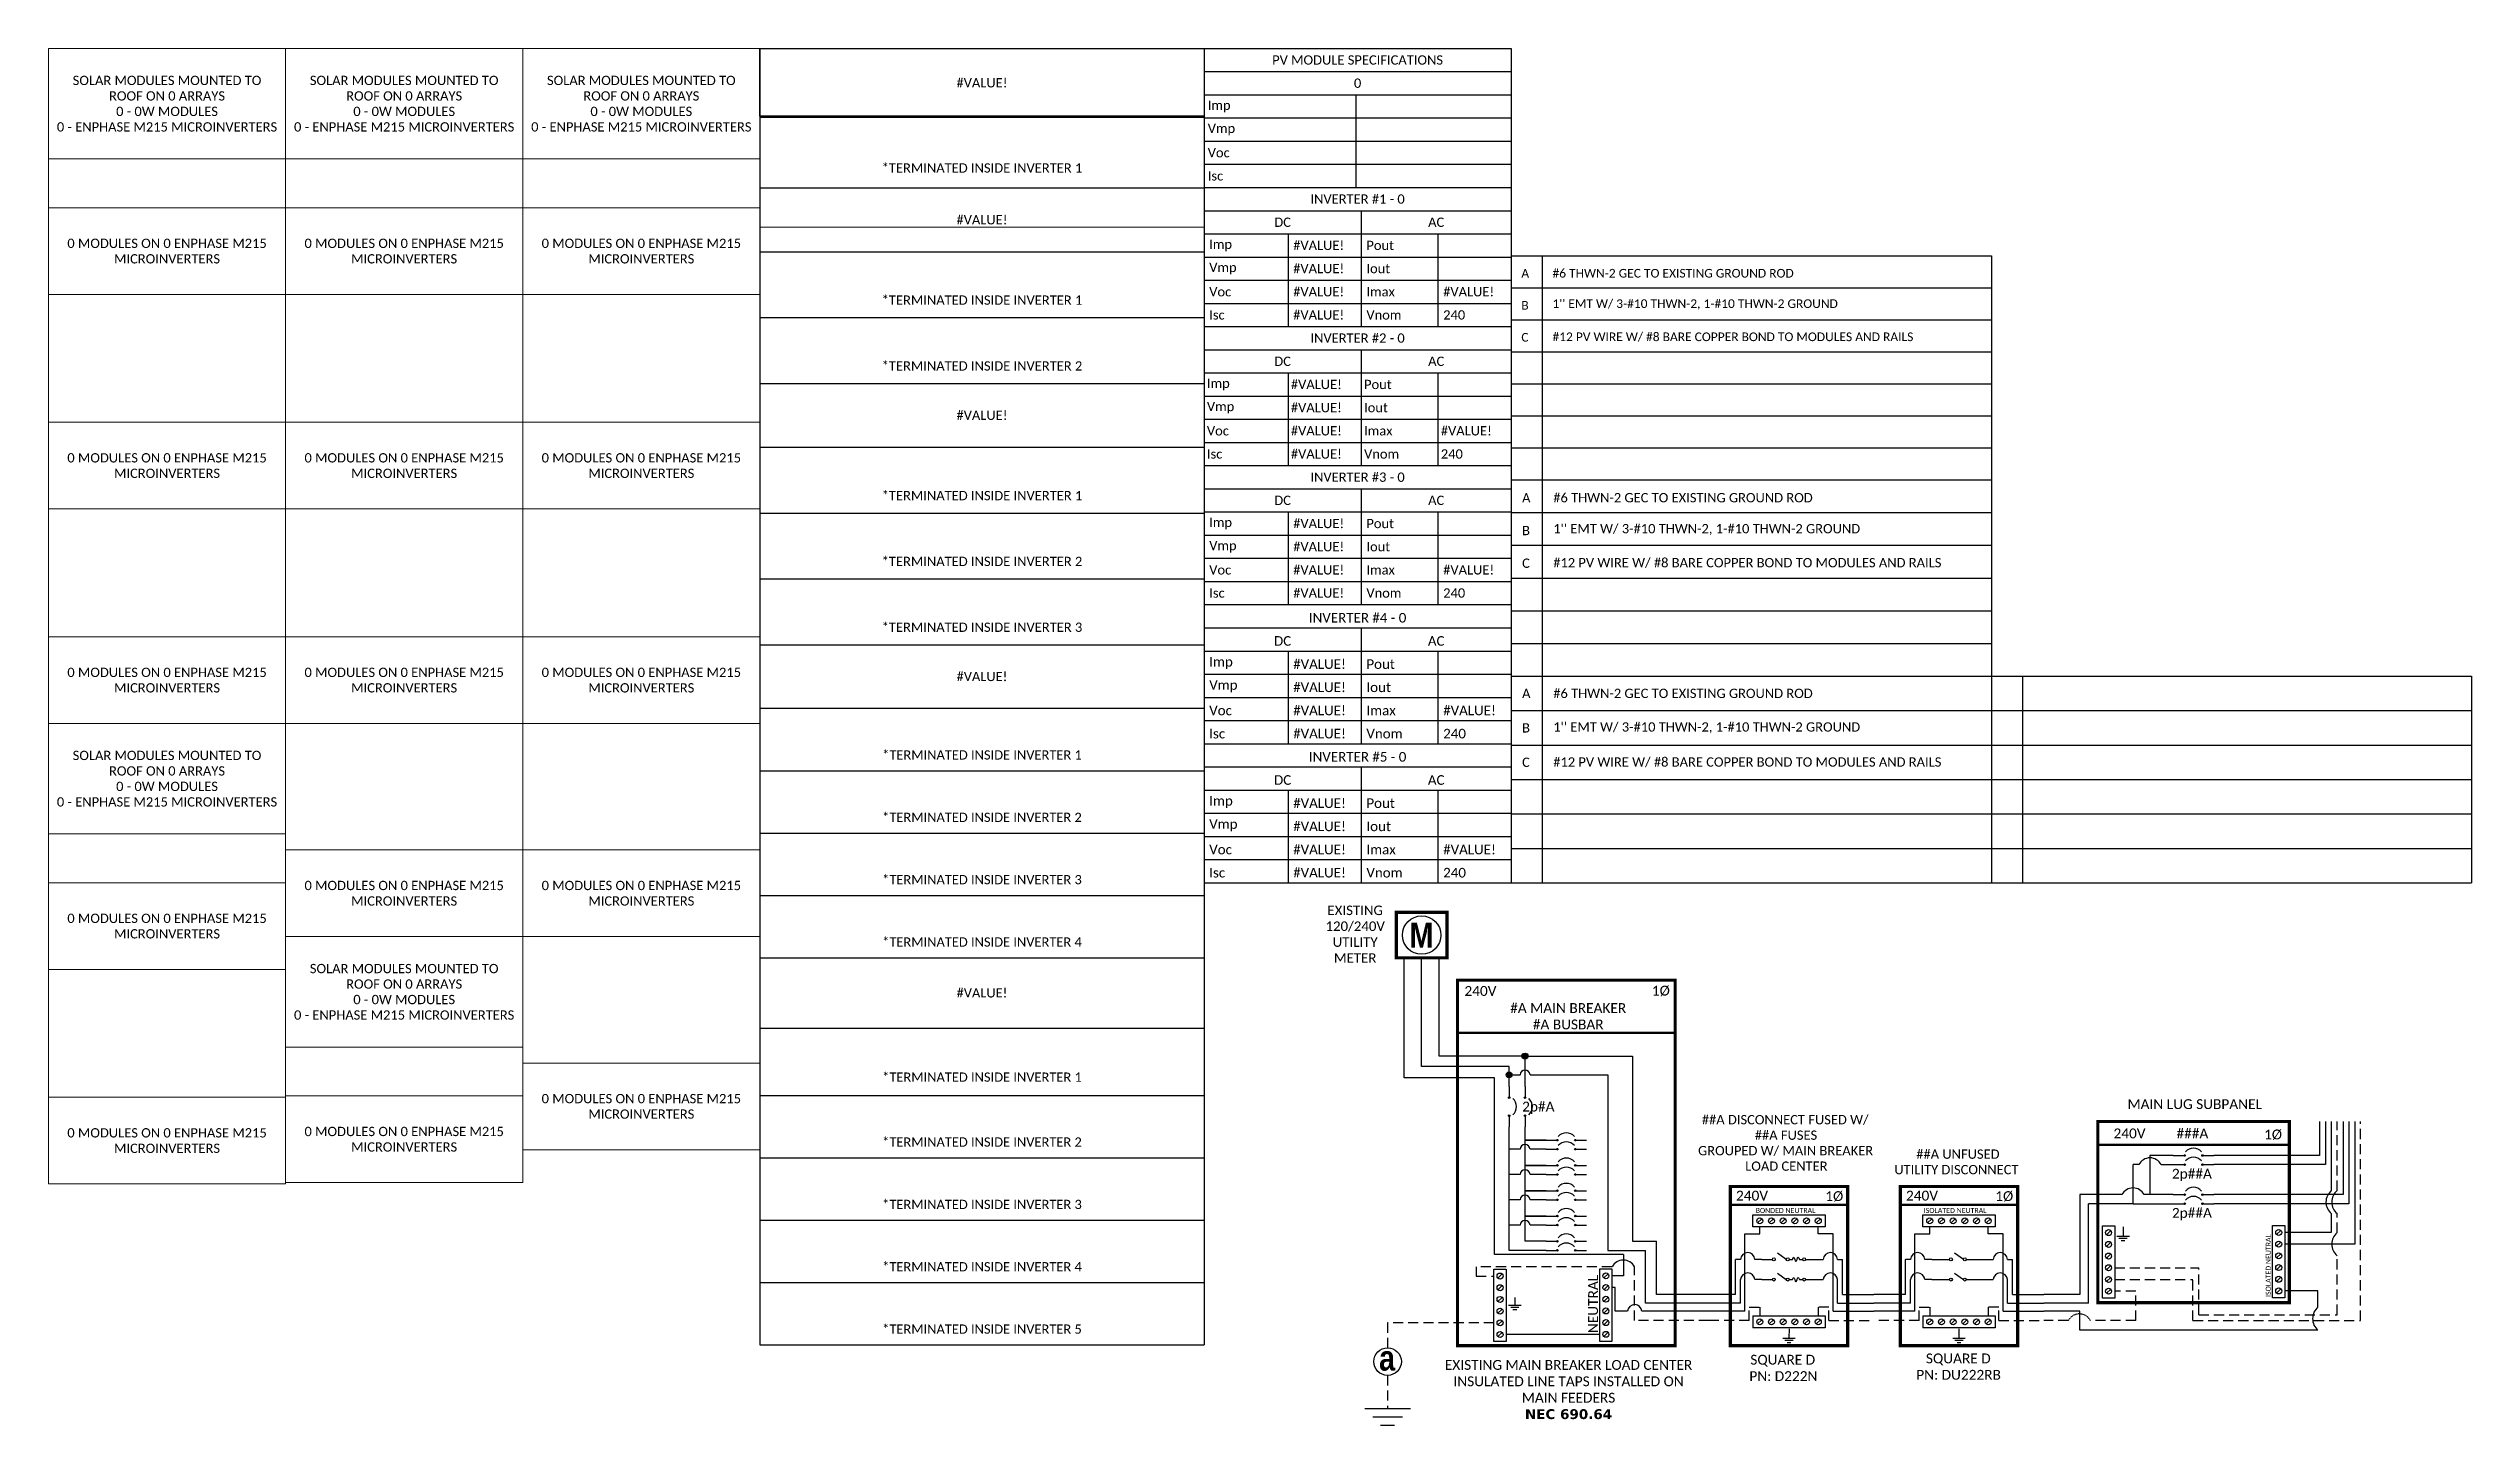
# Model space of a CAD drawing. Header units: feet. Extents: x -13431 to 15277, y 10370 to 29871.
# Drawn here: x 2484 to 3385, y 16918 to 17430 of the extents above; entities that cross this region are included whole.
import ezdxf

# ---------------------------------------------------------------- set-up
doc = ezdxf.new("R2010")
doc.units = ezdxf.units.FT
doc.header["$MEASUREMENT"] = 0
doc.linetypes.add('HIDDEN', pattern=[0.375, 0.25, -0.125])
for name, color, linetype in [('ONE LINE BLOCKS', 7, 'Continuous'), ('TABLES', 7, 'Continuous'), ('TEXT', 7, 'Continuous'), ('Z - TITLEBLOCK TXT', 7, 'Continuous')]:
    doc.layers.add(name, color=color, linetype=linetype)
doc.styles.add('ONE LINE TXT', font='techb___.ttf')
doc.styles.get("Standard").update_dxf_attribs({"font": 'calibri.ttf'})

# ---------------------------------------------------------------- blocks, each defined once
blk = doc.blocks.new('*U73')
at = {"color": 253, "linetype": 'Continuous'}
for p, q in [((-47.96, 3.45), (-47.96, 32.21)), ((-47.96, 32.21), (-42.47, 32.21)), ((-42.47, 32.21), (-42.47, 34.82)), ((-20.72, 32.21), (-20.72, 34.82)), ((-15.23, 32.21), (-20.72, 32.21)), ((-15.23, 3.45), (-15.23, 32.21)), ((-47.96, 3.45), (-63.19, 3.45)), ((-15.23, 3.45), (0, 3.45))]:
    blk.add_line(p, q, dxfattribs=at)
at = {"color": 7, "linetype": 'Continuous'}
for p, q in [((-51.46, 9.66), (-51.46, 22.77)), ((-49.6, 22.77), (-51.46, 22.77)), ((-41.69, 22.77), (-44.32, 22.77)), ((-21.5, 22.77), (-18.87, 22.77)), ((-13.59, 22.77), (-11.73, 22.77)), ((-11.73, 9.66), (-11.73, 22.77)), ((-51.46, 9.66), (-63.19, 9.66)), ((-11.73, 9.66), (0, 9.66))]:
    blk.add_line(p, q, dxfattribs=at)
at = {"color": 1, "linetype": 'Continuous'}
for p, q in [((-31.53, 22.77), (-30.29, 22.77)), ((-27.74, 22.77), (-26.5, 22.77)), ((-31.53, 15.24), (-30.29, 15.24)), ((-27.74, 15.24), (-26.5, 15.24))]:
    blk.add_line(p, q, dxfattribs=at)
at = {"color": 10, "linetype": 'Continuous'}
for p, q in [((-49.6, 6.49), (-49.6, 15.24)), ((-41.69, 15.24), (-44.32, 15.24)), ((-21.5, 15.24), (-18.87, 15.24)), ((-13.59, 6.49), (-13.59, 15.24)), ((-49.6, 6.49), (-63.19, 6.49)), ((-13.59, 6.49), (0, 6.49))]:
    blk.add_line(p, q, dxfattribs=at)
at = {"color": 7, "linetype": 'Continuous'}
for centre in [(-46.96, 22.62), (-16.23, 22.62)]:
    blk.add_arc(centre, 2.64, 3.28193, 176.71807, dxfattribs=at)
at = {"color": 10, "linetype": 'Continuous'}
for centre in [(-46.96, 15.08), (-16.23, 15.08)]:
    blk.add_arc(centre, 2.64, 3.28193, 176.71807, dxfattribs=at)
at = {"color": 1, "linetype": 'Continuous'}
for points in [[(-30.29, 22.77), (-29.92, 23.53), (-29.02, 22.01), (-28.19, 23.53), (-27.74, 22.77)], [(-30.29, 15.24), (-29.92, 16), (-29.02, 14.47), (-28.19, 16), (-27.74, 15.24)]]:
    blk.add_spline(points, degree=3, dxfattribs=at)
at = {"layer": 'ONE LINE BLOCKS', "lineweight": 50}
blk.add_line((-53.41, 43.1), (-9.8, 43.1), dxfattribs=at)
at = {"layer": 'ONE LINE BLOCKS', "lineweight": 50, "const_width": 1.19}
blk.add_lwpolyline([(-53.41, -9.3), (-53.41, 49.88), (-9.8, 49.88), (-9.8, -9.3)], close=True, dxfattribs=at)
at = {"layer": 'TEXT', "color": 92, "linetype": 'HIDDEN', "ltscale": 15}
for p, q in [((-46.38, 0), (-63.19, 0)), ((-46.38, 0), (-46.38, 4.94)), ((-46.38, 4.94), (-42.47, 4.94)), ((-42.47, 4.94), (-42.47, 1.8)), ((-16.81, 4.94), (-20.72, 4.94)), ((-20.72, 4.94), (-20.72, 1.8)), ((-16.81, 0), (-16.81, 4.94)), ((-16.81, 0), (0, 0))]:
    blk.add_line(p, q, dxfattribs=at)
at = {"layer": 'TEXT', "color": 92, "linetype": 'Continuous', "flags": 128}
for points in [[(-33.94, -6.57), (-29.25, -6.57)], [(-30.07, -7.44), (-33.13, -7.44)], [(-30.88, -8.3), (-32.31, -8.3)], [(-31.59, -3.07), (-31.6, -6.57)]]:
    blk.add_lwpolyline(points, dxfattribs=at)
at = {"layer": 'Z - TITLEBLOCK TXT', "color": 1, "linetype": 'Continuous'}
for p, q in [((-45.07, 34.82), (-45.07, 39.36)), ((-45.07, 39.36), (-18.12, 39.36)), ((-18.12, 39.36), (-18.12, 34.82)), ((-18.12, 34.82), (-45.07, 34.82)), ((-41.69, 22.77), (-37.77, 22.77)), ((-35.88, 25.22), (-32.61, 22.78)), ((-25.42, 22.77), (-21.5, 22.77)), ((-41.69, 15.24), (-37.77, 15.24)), ((-35.88, 17.69), (-32.61, 15.24)), ((-25.42, 15.23), (-21.5, 15.23)), ((-45.07, 1.8), (-18.12, 1.8)), ((-45.07, 1.8), (-45.07, -2.74)), ((-18.12, 1.8), (-18.12, -2.74)), ((-18.12, -2.74), (-45.07, -2.74))]:
    blk.add_line(p, q, dxfattribs=at)
at = {"layer": 'Z - TITLEBLOCK TXT', "color": 4, "linetype": 'Continuous'}
for p, q in [((-41.69, 37.87), (-43.26, 36.3)), ((-37.34, 37.87), (-38.91, 36.3)), ((-32.98, 37.87), (-34.56, 36.3)), ((-28.63, 37.87), (-30.21, 36.3)), ((-24.28, 37.87), (-25.86, 36.3)), ((-19.93, 37.87), (-21.51, 36.3)), ((-41.69, 0.32), (-43.26, -1.26)), ((-37.34, 0.32), (-38.91, -1.26)), ((-32.98, 0.32), (-34.56, -1.26)), ((-28.63, 0.32), (-30.21, -1.26)), ((-24.28, 0.32), (-25.86, -1.26)), ((-19.93, 0.32), (-21.51, -1.26))]:
    blk.add_line(p, q, dxfattribs=at)
for centre in [(-42.47, 37.09), (-38.12, 37.09), (-33.77, 37.09), (-29.42, 37.09), (-25.07, 37.09), (-20.72, 37.09), (-42.47, -0.47), (-38.12, -0.47), (-33.77, -0.47), (-29.42, -0.47), (-25.07, -0.47), (-20.72, -0.47)]:
    blk.add_circle(centre, 1.11, dxfattribs=at)
at = {"layer": 'Z - TITLEBLOCK TXT', "color": 1, "linetype": 'Continuous'}
for centre in [(-37.23, 22.77), (-32.07, 22.77), (-25.96, 22.77), (-37.23, 15.24), (-32.07, 15.24), (-25.96, 15.23)]:
    blk.add_circle(centre, 0.541, dxfattribs=at)
at = {"layer": 'TABLES', "color": 4, "linetype": 'Continuous'}
blk.add_text('BONDED NEUTRAL', height=1.8743, dxfattribs=at).set_placement((-43.99, 40.01))
at = {"layer": 'TEXT', "color": 1}
for s, width, gutter_width, heights, insert, char_height, attachment_point in [('\\A1;\\pi4.6802;##A DISCONNECT FUSED W/ \\P\\pi24.368;##A FUSES\\P\\pi3.2799;GROUPED W/ MAIN BREAKER \\P\\pi20.8;LOAD CENTER', 71.8931, 92.23, [24.13], (-68.68, 76.43), 3.4544, 1), ('240V', 0.1481, 0.75, [0], (-45.35, 46.44), 3.658, 5), ('1Ø', 0.1481, 0.75, [0], (-14.78, 46.14), 3.658, 5), ('\\A1;\\pi5.5987,t23.887;SQUARE D\\P\\pi5.2414,t23.529;PN: D222N', 35.0816, 28.88, [13.54], (-51.57, -12.71), 3.6576, 1)]:
    blk.add_mtext_dynamic_manual_height_columns(s, width=width, gutter_width=gutter_width, heights=heights, dxfattribs=dict(at, insert=insert, char_height=char_height, attachment_point=attachment_point))
blk = doc.blocks.new('*U74')
at = {"layer": 'ONE LINE BLOCKS', "linetype": 'Continuous'}
h = blk.add_hatch(color=1, dxfattribs=at)
h.dxf.hatch_style = 1
edge = h.paths.add_edge_path()
edge.add_arc((52.27, 61.39), 0.291, 0, 360)
h = blk.add_hatch(color=1, dxfattribs=at)
h.dxf.hatch_style = 1
edge = h.paths.add_edge_path()
edge.add_arc((52.27, 58.01), 0.291, 0, 360)
h = blk.add_hatch(color=1, dxfattribs=at)
h.dxf.hatch_style = 1
edge = h.paths.add_edge_path()
edge.add_arc((58.94, 61.39), 0.291, 0, 360)
h = blk.add_hatch(color=1, dxfattribs=at)
h.dxf.hatch_style = 1
edge = h.paths.add_edge_path()
edge.add_arc((58.94, 58.01), 0.291, 0, 360)
h = blk.add_hatch(color=1, dxfattribs=at)
h.dxf.hatch_style = 1
edge = h.paths.add_edge_path()
edge.add_arc((52.27, 46.83), 0.291, 0, 360)
h = blk.add_hatch(color=1, dxfattribs=at)
h.dxf.hatch_style = 1
edge = h.paths.add_edge_path()
edge.add_arc((58.94, 46.83), 0.291, 0, 360)
h = blk.add_hatch(color=1, dxfattribs=at)
h.dxf.hatch_style = 1
edge = h.paths.add_edge_path()
edge.add_arc((52.27, 43.45), 0.291, 0, 360)
h = blk.add_hatch(color=1, dxfattribs=at)
h.dxf.hatch_style = 1
edge = h.paths.add_edge_path()
edge.add_arc((58.94, 43.45), 0.291, 0, 360)
at = {"color": 7, "linetype": 'Continuous'}
for p, q in [((102.48, 74.03), (102.48, 61.39)), ((111.18, 74.03), (111.18, 46.83)), ((48.07, 61.39), (39.41, 61.39)), ((39.41, 61.39), (39.41, 46.83)), ((102.48, 61.39), (63.14, 61.39)), ((29, 46.83), (13.32, 46.83)), ((13.32, 46.83), (13.32, 9.66)), ((48.07, 46.83), (37.24, 46.83)), ((111.18, 46.83), (63.14, 46.83)), ((13.32, 9.66), (0, 9.66))]:
    blk.add_line(p, q, dxfattribs=at)
at = {"color": 10, "linetype": 'Continuous'}
for p, q in [((104.66, 74.03), (104.66, 58.01)), ((113.36, 74.03), (113.36, 43.45)), ((33.12, 43.45), (33.12, 58.01)), ((35.29, 58.01), (33.12, 58.01)), ((43.53, 58.01), (48.07, 58.01)), ((104.66, 58.01), (63.14, 58.01)), ((33.12, 43.45), (16.61, 43.45)), ((16.61, 6.49), (16.61, 43.45)), ((33.12, 43.45), (48.07, 43.45)), ((113.36, 43.45), (63.14, 43.45)), ((16.61, 6.49), (0, 6.49))]:
    blk.add_line(p, q, dxfattribs=at)
at = {"color": 253, "linetype": 'Continuous'}
for p, q in [((106.83, 74.03), (106.83, 48.32)), ((115.53, 74.03), (115.53, 28.42)), ((106.83, 39.76), (106.83, 32.77)), ((106.83, 32.77), (89.53, 32.77)), ((115.53, 28.42), (89.53, 28.42)), ((101.87, 11.02), (89.53, 11.02)), ((101.87, 5), (101.87, 11.02)), ((13.32, 3.45), (0, 3.45)), ((13.32, -3.56), (13.32, 3.45)), ((101.87, -3.56), (13.32, -3.56))]:
    blk.add_line(p, q, dxfattribs=at)
at = {"color": 10, "linetype": 'Continuous'}
blk.add_arc((39.41, 55.85), 4.65, 27.66392, 152.33608, dxfattribs=at)
at = {"color": 7, "linetype": 'Continuous'}
blk.add_arc((33.12, 44.67), 4.65, 27.66392, 152.33608, dxfattribs=at)
at = {"color": 253, "linetype": 'Continuous'}
for centre in [(110.41, 44.04), (105.44, 0.72)]:
    blk.add_arc(centre, 5.58, 129.92155, 230.07845, dxfattribs=at)
at = {"layer": 'ONE LINE BLOCKS', "lineweight": 50}
blk.add_line((20.02, 65.33), (91.19, 65.33), dxfattribs=at)
at = {"layer": 'ONE LINE BLOCKS', "lineweight": 50, "const_width": 1.19}
blk.add_lwpolyline([(20.02, 6.67), (20.02, 74.03), (91.19, 74.03), (91.19, 6.67)], close=True, dxfattribs=at)
at = {"layer": 'TEXT', "color": 92, "linetype": 'HIDDEN', "ltscale": 15}
for p, q in [((109.01, 48.32), (109.01, 74.03)), ((117.71, 0), (117.71, 74.03)), ((109.01, 32.7), (109.01, 39.76)), ((26.29, 19.65), (57.58, 19.65)), ((57.58, 2.18), (57.58, 19.65)), ((109.01, 2.18), (109.01, 24.14)), ((26.29, 15.3), (55.38, 15.3)), ((34.13, 10.94), (26.29, 10.94)), ((34.13, 0), (34.13, 10.94)), ((55.38, 0), (55.38, 15.3)), ((9.01, 0), (0, 0)), ((34.13, 0), (17.25, 0)), ((55.38, 0), (117.71, 0)), ((57.58, 2.18), (109.01, 2.18))]:
    blk.add_line(p, q, dxfattribs=at)
at = {"layer": 'TEXT', "color": 92, "linetype": 'HIDDEN', "flags": 128}
for points in [[(27.06, 31.42), (31.74, 31.42)], [(30.93, 30.55), (27.87, 30.55)], [(30.12, 29.68), (28.68, 29.68)], [(29.4, 34.92), (29.4, 31.42)]]:
    blk.add_lwpolyline(points, dxfattribs=at)
at = {"layer": 'TEXT', "color": 92, "linetype": 'Continuous', "ltscale": 4}
for centre in [(112.48, 44.04), (112.48, 28.42)]:
    blk.add_arc(centre, 5.51, 129.05896, 230.94104, dxfattribs=at)
at = {"layer": 'TEXT', "color": 92, "linetype": 'HIDDEN', "ltscale": 0.3}
blk.add_arc((13.13, -2.16), 4.65, 27.66392, 152.33608, dxfattribs=at)
at = {"layer": 'Z - TITLEBLOCK TXT', "color": 1, "linetype": 'Continuous'}
for p, q in [((21.75, 8.35), (21.75, 35.29)), ((21.75, 35.29), (26.29, 35.29)), ((26.29, 35.29), (26.29, 8.35)), ((84.99, 8.42), (84.99, 35.37)), ((84.99, 35.37), (89.53, 35.37)), ((89.53, 35.37), (89.53, 8.42)), ((26.29, 8.35), (21.75, 8.35)), ((89.53, 8.42), (84.99, 8.42))]:
    blk.add_line(p, q, dxfattribs=at)
at = {"layer": 'Z - TITLEBLOCK TXT', "color": 4, "linetype": 'Continuous'}
for p, q in [((24.81, 33.48), (23.24, 31.91)), ((24.81, 29.13), (23.24, 27.56)), ((88.04, 33.56), (86.47, 31.98)), ((88.04, 29.2), (86.47, 27.63)), ((24.81, 24.78), (23.24, 23.21)), ((24.81, 20.43), (23.24, 18.86)), ((88.04, 24.85), (86.47, 23.28)), ((88.04, 20.5), (86.47, 18.93)), ((24.81, 16.08), (23.24, 14.51)), ((24.81, 11.73), (23.24, 10.16)), ((88.04, 16.15), (86.47, 14.58)), ((88.04, 11.8), (86.47, 10.23))]:
    blk.add_line(p, q, dxfattribs=at)
at = {"layer": 'Z - TITLEBLOCK TXT', "color": 1, "linetype": 'Continuous', "flags": 128}
for points in [[(48.07, 61.39), (52.27, 61.39)], [(48.07, 61.39), (52.27, 61.39)], [(48.07, 58.01), (52.27, 58.01)], [(48.07, 58.01), (52.27, 58.01)], [(58.94, 61.39), (63.14, 61.39)], [(58.94, 58.01), (63.14, 58.01)], [(48.07, 46.83), (52.27, 46.83)], [(48.07, 46.83), (52.27, 46.83)], [(58.94, 46.83), (63.14, 46.83)], [(48.07, 43.45), (52.27, 43.45)], [(48.07, 43.45), (52.27, 43.45)], [(58.94, 43.45), (63.14, 43.45)]]:
    blk.add_lwpolyline(points, dxfattribs=at)
at = {"layer": 'Z - TITLEBLOCK TXT', "color": 1, "linetype": 'Continuous'}
for centre in [(52.27, 61.39), (52.27, 58.01), (58.94, 61.39), (58.94, 58.01), (52.27, 46.83), (58.94, 46.83), (52.27, 43.45), (58.94, 43.45)]:
    blk.add_circle(centre, 0.291, dxfattribs=at)
at = {"layer": 'Z - TITLEBLOCK TXT', "color": 4, "linetype": 'Continuous'}
for centre in [(24.02, 32.7), (24.02, 28.35), (87.26, 32.77), (87.26, 28.42), (24.02, 24), (24.02, 19.65), (87.26, 24.07), (87.26, 19.72), (24.02, 15.3), (24.02, 10.94), (87.26, 15.37), (87.26, 11.02)]:
    blk.add_circle(centre, 1.11, dxfattribs=at)
at = {"layer": 'Z - TITLEBLOCK TXT', "color": 1, "linetype": 'Continuous'}
for centre in [(55.6, 60.19), (55.6, 56.81), (55.6, 45.63), (55.6, 42.25)]:
    blk.add_arc(centre, 3.93, 40.3392, 139.6608, dxfattribs=at)
at = {"layer": 'TABLES', "color": 1, "linetype": 'Continuous'}
for p in [(47.57, 52.77), (47.57, 38.21)]:
    blk.add_text('2p##A', height=3.658, dxfattribs=at).set_placement(p)
at = {"layer": 'TABLES', "color": 4, "linetype": 'Continuous'}
blk.add_text('ISOLATED NEUTRAL', height=1.8743, rotation=90, dxfattribs=at).set_placement((84.33, 8.78))
at = {"layer": 'TEXT', "color": 1, "attachment_point": 5}
for s, width, gutter_width, insert, char_height in [('MAIN LUG SUBPANEL ', 62.3984, 7.17, (56.06, 80.46), 3.6576), ('240V', 0.1481, 0.75, (31.81, 69.58), 3.658), ('###A', 0.1481, 0.75, (55.19, 69.58), 3.658), ('1Ø', 0.1481, 0.75, (85.17, 69.07), 3.658)]:
    blk.add_mtext_dynamic_manual_height_columns(s, width=width, gutter_width=gutter_width, heights=[0], dxfattribs=dict(at, insert=insert, char_height=char_height))
blk = doc.blocks.new('*U72')
at = {"layer": 'ONE LINE BLOCKS', "linetype": 'Continuous'}
h = blk.add_hatch(color=254, dxfattribs=at)
h.dxf.hatch_style = 1
edge = h.paths.add_edge_path()
edge.add_arc((-68.38, 98.34), 1.11, 0, 360)
h = blk.add_hatch(color=254, dxfattribs=at)
h.dxf.hatch_style = 1
edge = h.paths.add_edge_path()
edge.add_arc((-74.3, 91.39), 1.11, 0, 360)
h = blk.add_hatch(color=1, dxfattribs=at)
h.dxf.hatch_style = 1
edge = h.paths.add_edge_path()
edge.add_arc((-74.3, 82.89), 0.291, 0, 360)
h = blk.add_hatch(color=1, dxfattribs=at)
h.dxf.hatch_style = 1
edge = h.paths.add_edge_path()
edge.add_arc((-68.38, 82.89), 0.291, 0, 360)
h = blk.add_hatch(color=1, dxfattribs=at)
h.dxf.hatch_style = 1
edge = h.paths.add_edge_path()
edge.add_arc((-74.3, 76.21), 0.291, 0, 360)
h = blk.add_hatch(color=1, dxfattribs=at)
h.dxf.hatch_style = 1
edge = h.paths.add_edge_path()
edge.add_arc((-68.38, 76.21), 0.291, 0, 360)
h = blk.add_hatch(color=1, dxfattribs=at)
h.dxf.hatch_style = 1
edge = h.paths.add_edge_path()
edge.add_arc((-56.39, 67.09), 0.291, 0, 360)
h = blk.add_hatch(color=1, dxfattribs=at)
h.dxf.hatch_style = 1
edge = h.paths.add_edge_path()
edge.add_arc((-56.39, 63.72), 0.291, 0, 360)
h = blk.add_hatch(color=1, dxfattribs=at)
h.dxf.hatch_style = 1
edge = h.paths.add_edge_path()
edge.add_arc((-49.72, 67.09), 0.291, 0, 360)
h = blk.add_hatch(color=1, dxfattribs=at)
h.dxf.hatch_style = 1
edge = h.paths.add_edge_path()
edge.add_arc((-49.72, 63.72), 0.291, 0, 360)
h = blk.add_hatch(color=1, dxfattribs=at)
h.dxf.hatch_style = 1
edge = h.paths.add_edge_path()
edge.add_arc((-56.39, 57.69), 0.291, 0, 360)
h = blk.add_hatch(color=1, dxfattribs=at)
h.dxf.hatch_style = 1
edge = h.paths.add_edge_path()
edge.add_arc((-56.39, 54.31), 0.291, 0, 360)
h = blk.add_hatch(color=1, dxfattribs=at)
h.dxf.hatch_style = 1
edge = h.paths.add_edge_path()
edge.add_arc((-49.72, 57.69), 0.291, 0, 360)
h = blk.add_hatch(color=1, dxfattribs=at)
h.dxf.hatch_style = 1
edge = h.paths.add_edge_path()
edge.add_arc((-49.72, 54.31), 0.291, 0, 360)
h = blk.add_hatch(color=1, dxfattribs=at)
h.dxf.hatch_style = 1
edge = h.paths.add_edge_path()
edge.add_arc((-56.39, 48.29), 0.291, 0, 360)
h = blk.add_hatch(color=1, dxfattribs=at)
h.dxf.hatch_style = 1
edge = h.paths.add_edge_path()
edge.add_arc((-56.39, 44.91), 0.291, 0, 360)
h = blk.add_hatch(color=1, dxfattribs=at)
h.dxf.hatch_style = 1
edge = h.paths.add_edge_path()
edge.add_arc((-49.72, 48.29), 0.291, 0, 360)
h = blk.add_hatch(color=1, dxfattribs=at)
h.dxf.hatch_style = 1
edge = h.paths.add_edge_path()
edge.add_arc((-49.72, 44.91), 0.291, 0, 360)
h = blk.add_hatch(color=1, dxfattribs=at)
h.dxf.hatch_style = 1
edge = h.paths.add_edge_path()
edge.add_arc((-56.39, 38.89), 0.291, 0, 360)
h = blk.add_hatch(color=1, dxfattribs=at)
h.dxf.hatch_style = 1
edge = h.paths.add_edge_path()
edge.add_arc((-49.72, 38.89), 0.291, 0, 360)
h = blk.add_hatch(color=1, dxfattribs=at)
h.dxf.hatch_style = 1
edge = h.paths.add_edge_path()
edge.add_arc((-56.39, 35.51), 0.291, 0, 360)
h = blk.add_hatch(color=1, dxfattribs=at)
h.dxf.hatch_style = 1
edge = h.paths.add_edge_path()
edge.add_arc((-56.39, 29.48), 0.291, 0, 360)
h = blk.add_hatch(color=1, dxfattribs=at)
h.dxf.hatch_style = 1
edge = h.paths.add_edge_path()
edge.add_arc((-49.72, 35.51), 0.291, 0, 360)
h = blk.add_hatch(color=1, dxfattribs=at)
h.dxf.hatch_style = 1
edge = h.paths.add_edge_path()
edge.add_arc((-49.72, 29.48), 0.291, 0, 360)
h = blk.add_hatch(color=1, dxfattribs=at)
h.dxf.hatch_style = 1
edge = h.paths.add_edge_path()
edge.add_arc((-56.39, 26.1), 0.291, 0, 360)
h = blk.add_hatch(color=1, dxfattribs=at)
h.dxf.hatch_style = 1
edge = h.paths.add_edge_path()
edge.add_arc((-49.72, 26.1), 0.291, 0, 360)
at = {"color": 155, "true_color": 0x647190}
blk.add_line((-93.51, 126.59), (-12.6, 126.59), dxfattribs=at)
at = {"color": 7, "linetype": 'Continuous'}
for p, q in [((-19.55, 9.66), (-19.55, 29.48)), ((0, 9.66), (-19.55, 9.66))]:
    blk.add_line(p, q, dxfattribs=at)
at = {"color": 10, "linetype": 'Continuous'}
for p, q in [((-23.58, 6.49), (-23.58, 26.1)), ((-19.54, 26.1), (-19.54, 26.1)), ((0, 6.49), (-23.58, 6.49))]:
    blk.add_line(p, q, dxfattribs=at)
at = {"color": 253, "linetype": 'Continuous'}
for p, q in [((-34.9, 12.29), (-36.07, 12.29)), ((-34.9, 3.45), (-34.9, 12.29)), ((-30.25, 3.45), (-34.9, 3.45)), ((0, 3.45), (-24.98, 3.45))]:
    blk.add_line(p, q, dxfattribs=at)
at = {"color": 7, "linetype": 'Continuous'}
blk.add_circle((-119.49, -15.26), 5.11, dxfattribs=at)
at = {"color": 253, "linetype": 'Continuous'}
blk.add_arc((-27.62, 3.3), 2.64, 3.28193, 176.71807, dxfattribs=at)
at = {"layer": 'ONE LINE BLOCKS', "lineweight": 50}
blk.add_line((-93.51, 106.95), (-12.6, 106.95), dxfattribs=at)
at = {"layer": 'ONE LINE BLOCKS', "lineweight": 50, "const_width": 1.19}
for points in [[(-116.27, 134.89), (-116.27, 151.79), (-97.41, 151.79), (-97.41, 134.89)], [(-93.51, -9.3), (-93.51, 126.59), (-12.6, 126.59), (-12.6, -9.3)]]:
    blk.add_lwpolyline(points, close=True, dxfattribs=at)
at = {"layer": 'TEXT', "color": 92, "linetype": 'HIDDEN', "ltscale": 15}
for p, q in [((-36.07, 20.02), (-86.54, 20.02)), ((-86.54, 20.02), (-86.54, 16.57)), ((-27.75, 0), (-27.75, 20.02)), ((-86.54, 16.57), (-79.95, 16.57)), ((0, 0), (-27.75, 0)), ((-79.95, -0.83), (-119.49, -0.83)), ((-119.49, -0.83), (-119.49, -10.15)), ((-119.49, -20.38), (-119.49, -32.73))]:
    blk.add_line(p, q, dxfattribs=at)
at = {"layer": 'TEXT', "color": 92, "linetype": 'Continuous', "ltscale": 15}
blk.add_line((-40.61, -5.18), (-75.41, -5.18), dxfattribs=at)
at = {"layer": 'TEXT', "color": 92, "linetype": 'Continuous', "flags": 128}
for points in [[(-74.53, 5.69), (-69.85, 5.69)], [(-70.66, 4.83), (-73.72, 4.83)], [(-71.47, 3.96), (-72.91, 3.96)], [(-72.19, 8.54), (-72.19, 5.69)]]:
    blk.add_lwpolyline(points, dxfattribs=at)
at = {"layer": 'TEXT', "color": 92, "linetype": 'Continuous', "ltscale": 4, "flags": 128}
for points in [[(-127.97, -32.73), (-111.01, -32.73)], [(-113.95, -35.88), (-125.03, -35.88)], [(-116.88, -39.02), (-122.09, -39.02)]]:
    blk.add_lwpolyline(points, dxfattribs=at)
at = {"layer": 'TEXT', "linetype": 'Continuous'}
blk.add_circle((-106.84, 143.34), 7.15, dxfattribs=at)
at = {"layer": 'TEXT', "color": 92, "linetype": 'Continuous', "ltscale": 0.3}
blk.add_arc((-31.87, 17.86), 4.65, 27.66392, 152.33608, dxfattribs=at)
at = {"layer": 'Z - TITLEBLOCK TXT', "color": 253, "linetype": 'Continuous'}
for p, q in [((-113.33, 90.2), (-113.33, 134.89)), ((-79.78, 90.2), (-113.33, 90.2)), ((-79.78, 24.52), (-79.78, 90.2)), ((-31.78, 24.52), (-79.78, 24.52)), ((-31.78, 24.52), (-31.78, 16.64)), ((-31.78, 16.64), (-36.07, 16.64))]:
    blk.add_line(p, q, dxfattribs=at)
at = {"layer": 'Z - TITLEBLOCK TXT', "color": 10, "linetype": 'Continuous'}
for p, q in [((-106.84, 94.51), (-106.84, 134.89)), ((-74.3, 94.51), (-106.84, 94.51)), ((-74.3, 87.09), (-74.3, 94.51)), ((-73.19, 91.39), (-70.25, 91.39)), ((-66.51, 91.39), (-37.57, 91.39)), ((-37.57, 91.39), (-37.57, 26.1)), ((-74.3, 26.1), (-74.3, 72.02)), ((-70.25, 63.72), (-74.3, 63.72)), ((-60.59, 63.72), (-66.51, 63.72)), ((-70.25, 54.31), (-74.3, 54.31)), ((-60.59, 54.31), (-66.51, 54.31)), ((-70.25, 44.91), (-74.3, 44.91)), ((-60.59, 44.91), (-66.51, 44.91)), ((-70.25, 35.51), (-74.3, 35.51)), ((-60.59, 35.51), (-66.51, 35.51)), ((-60.59, 26.1), (-74.3, 26.1)), ((-37.57, 26.1), (-23.58, 26.1))]:
    blk.add_line(p, q, dxfattribs=at)
at = {"layer": 'Z - TITLEBLOCK TXT', "color": 7, "linetype": 'Continuous'}
for p, q in [((-100.35, 98.34), (-100.35, 134.89)), ((-68.38, 98.34), (-100.35, 98.34)), ((-68.38, 87.09), (-68.38, 98.34)), ((-67.27, 98.34), (-28.47, 98.34)), ((-28.47, 98.34), (-28.47, 29.48)), ((-68.38, 57.69), (-68.38, 72.02)), ((-68.38, 67.09), (-60.59, 67.09)), ((-60.59, 67.09), (-68.38, 67.09)), ((-68.38, 48.29), (-68.38, 57.69)), ((-68.38, 57.69), (-60.59, 57.69)), ((-60.59, 57.69), (-68.38, 57.69)), ((-68.38, 38.89), (-68.38, 48.29)), ((-68.38, 48.29), (-60.59, 48.29)), ((-60.59, 48.29), (-68.38, 48.29)), ((-68.38, 29.48), (-68.38, 38.89)), ((-68.38, 38.89), (-60.59, 38.89)), ((-60.59, 38.89), (-68.38, 38.89)), ((-60.59, 29.48), (-68.38, 29.48)), ((-28.47, 29.48), (-19.55, 29.48))]:
    blk.add_line(p, q, dxfattribs=at)
at = {"layer": 'Z - TITLEBLOCK TXT', "color": 1, "linetype": 'Continuous'}
for p, q in [((-79.95, -7.78), (-79.95, 19.17)), ((-79.95, 19.17), (-75.41, 19.17)), ((-75.41, 19.17), (-75.41, -7.78)), ((-40.61, -7.71), (-40.61, 19.24)), ((-40.61, 19.24), (-36.07, 19.24)), ((-36.07, 19.24), (-36.07, -7.71)), ((-75.41, -7.78), (-79.95, -7.78)), ((-36.07, -7.71), (-40.61, -7.71))]:
    blk.add_line(p, q, dxfattribs=at)
at = {"layer": 'Z - TITLEBLOCK TXT', "color": 4, "linetype": 'Continuous'}
for p, q in [((-76.9, 17.35), (-78.47, 15.78)), ((-76.9, 13), (-78.47, 11.43)), ((-37.55, 17.43), (-39.13, 15.85)), ((-37.55, 13.08), (-39.13, 11.5)), ((-76.9, 8.65), (-78.47, 7.08)), ((-76.9, 4.3), (-78.47, 2.73)), ((-37.55, 8.73), (-39.13, 7.15)), ((-37.55, 4.38), (-39.13, 2.8)), ((-37.55, 0.03), (-39.13, -1.55)), ((-76.9, -0.05), (-78.47, -1.62)), ((-76.9, -4.4), (-78.47, -5.97)), ((-37.55, -4.33), (-39.13, -5.9))]:
    blk.add_line(p, q, dxfattribs=at)
at = {"layer": 'Z - TITLEBLOCK TXT', "color": 1, "linetype": 'Continuous', "flags": 128}
for points in [[(-74.3, 87.09), (-74.3, 82.89)], [(-74.3, 87.09), (-74.3, 82.89)], [(-68.38, 87.09), (-68.38, 82.89)], [(-68.38, 87.09), (-68.38, 82.89)], [(-74.3, 76.21), (-74.3, 72.02)], [(-68.38, 76.21), (-68.38, 72.02)], [(-60.59, 67.09), (-56.39, 67.09)], [(-60.59, 67.09), (-56.39, 67.09)], [(-60.59, 63.72), (-56.39, 63.72)], [(-60.59, 63.72), (-56.39, 63.72)], [(-49.72, 67.09), (-45.52, 67.09)], [(-49.72, 63.72), (-45.52, 63.72)], [(-60.59, 57.69), (-56.39, 57.69)], [(-60.59, 57.69), (-56.39, 57.69)], [(-60.59, 54.31), (-56.39, 54.31)], [(-60.59, 54.31), (-56.39, 54.31)], [(-49.72, 57.69), (-45.52, 57.69)], [(-49.72, 54.31), (-45.52, 54.31)], [(-60.59, 48.29), (-56.39, 48.29)], [(-60.59, 48.29), (-56.39, 48.29)], [(-49.72, 48.29), (-45.52, 48.29)], [(-60.59, 44.91), (-56.39, 44.91)], [(-60.59, 44.91), (-56.39, 44.91)], [(-60.59, 38.89), (-56.39, 38.89)], [(-60.59, 38.89), (-56.39, 38.89)], [(-49.72, 44.91), (-45.52, 44.91)], [(-49.72, 38.89), (-45.52, 38.89)], [(-60.59, 35.51), (-56.39, 35.51)], [(-60.59, 35.51), (-56.39, 35.51)], [(-60.59, 29.48), (-56.39, 29.48)], [(-60.59, 29.48), (-56.39, 29.48)], [(-49.72, 35.51), (-45.52, 35.51)], [(-49.72, 29.48), (-45.52, 29.48)], [(-60.59, 26.1), (-56.39, 26.1)], [(-60.59, 26.1), (-56.39, 26.1)], [(-49.72, 26.1), (-45.52, 26.1)]]:
    blk.add_lwpolyline(points, dxfattribs=at)
at = {"layer": 'Z - TITLEBLOCK TXT', "color": 7, "linetype": 'Continuous'}
for centre in [(-68.38, 98.34), (-68.38, 98.34), (-74.3, 91.39)]:
    blk.add_circle(centre, 1.11, dxfattribs=at)
at = {"layer": 'Z - TITLEBLOCK TXT', "color": 1, "linetype": 'Continuous'}
for centre in [(-74.3, 82.89), (-68.38, 82.89), (-74.3, 76.21), (-68.38, 76.21), (-56.39, 67.09), (-56.39, 63.72), (-49.72, 67.09), (-49.72, 63.72), (-56.39, 57.69), (-56.39, 54.31), (-49.72, 57.69), (-49.72, 54.31), (-56.39, 48.29), (-56.39, 44.91), (-49.72, 48.29), (-49.72, 44.91), (-56.39, 38.89), (-49.72, 38.89), (-56.39, 35.51), (-56.39, 29.48), (-49.72, 35.51), (-49.72, 29.48), (-56.39, 26.1), (-49.72, 26.1)]:
    blk.add_circle(centre, 0.291, dxfattribs=at)
at = {"layer": 'Z - TITLEBLOCK TXT', "color": 4, "linetype": 'Continuous'}
for centre in [(-77.68, 16.57), (-77.68, 12.22), (-38.34, 16.64), (-38.34, 12.29), (-38.34, 7.94), (-77.68, 7.87), (-77.68, 3.52), (-77.68, -0.83), (-38.34, 3.59), (-38.34, -0.76), (-77.68, -5.18), (-38.34, -5.11)]:
    blk.add_circle(centre, 1.11, dxfattribs=at)
at = {"layer": 'Z - TITLEBLOCK TXT', "color": 10, "linetype": 'Continuous'}
for centre in [(-68.38, 91.28), (-68.38, 63.61), (-68.38, 54.21), (-68.38, 44.8), (-68.38, 35.4)]:
    blk.add_arc(centre, 1.87, 3.2937, 176.7063, dxfattribs=at)
at = {"layer": 'Z - TITLEBLOCK TXT', "color": 1, "linetype": 'Continuous'}
for centre, start, end in [((-75.49, 79.55), 310.3392, 49.6608), ((-69.57, 79.55), 310.3392, 49.6608), ((-53.05, 65.9), 40.3392, 139.6608), ((-53.05, 62.52), 40.3392, 139.6608), ((-53.05, 56.5), 40.3392, 139.6608), ((-53.05, 53.12), 40.3392, 139.6608), ((-53.05, 47.1), 40.3392, 139.6608), ((-53.05, 43.72), 40.3392, 139.6608), ((-53.05, 37.69), 40.3392, 139.6608), ((-53.05, 34.31), 40.3392, 139.6608), ((-53.05, 28.29), 40.3392, 139.6608), ((-53.05, 24.91), 40.3392, 139.6608)]:
    blk.add_arc(centre, 3.93, start, end, dxfattribs=at)
at = {"layer": 'TABLES', "color": 1, "linetype": 'Continuous'}
blk.add_text('NEUTRAL', height=3.658, rotation=90, dxfattribs=at).set_placement((-41.27, -4.66))
at = {"layer": 'TEXT', "color": 1, "attachment_point": 5}
for s, width, gutter_width, heights, insert, char_height in [('EXISTING\\P120/240V UTILITY METER', 0.0523, 7.17, [0], (-131.55, 143.68), 3.5433), ('240V', 0.1481, 0.75, [0], (-84.98, 122.54), 3.658), ('#A MAIN BREAKER\\P#A BUSBAR', 72.4998, 0.75, [0], (-52.35, 113.14), 3.6576), ('1Ø', 0.1481, 0.75, [0], (-17.91, 122.54), 3.658), ('2p#A', 0.1481, 0.75, [0], (-63.46, 79.11), 3.658), ('EXISTING MAIN BREAKER LOAD CENTER INSULATED LINE TAPS INSTALLED ON MAIN FEEDERS\\P{\\fVerdana|b1|i0|c0|p34;NEC 690.64}', 98.9176, 7.17, [106.42], (-52.23, -25.66), 3.6576)]:
    blk.add_mtext_dynamic_manual_height_columns(s, width=width, gutter_width=gutter_width, heights=heights, dxfattribs=dict(at, insert=insert, char_height=char_height))
at = {"layer": 'Z - TITLEBLOCK TXT', "color": 253, "linetype": 'Continuous', "style": 'ONE LINE TXT'}
blk.add_text('M', height=9.38, dxfattribs=at).set_placement((-111.4, 138.62))
at = {"layer": 'Z - TITLEBLOCK TXT', "color": 1, "linetype": 'Continuous', "insert": (-122.68, -9.21), "char_height": 9.3833, "attachment_point": 1, "style": 'ONE LINE TXT'}
blk.add_mtext_dynamic_manual_height_columns('{\\W1;\\C256;a}', width=0.1385, gutter_width=2.13, heights=[0], dxfattribs=at)
blk = doc.blocks.new('M_UTILITY DISCONNECT')
at = {"color": 253, "linetype": 'Continuous'}
for p, q in [((-47.96, 3.45), (-47.96, 32.21)), ((-47.96, 32.21), (-42.47, 32.21)), ((-42.47, 32.21), (-42.47, 34.82)), ((-20.72, 32.21), (-20.72, 34.82)), ((-15.23, 32.21), (-20.72, 32.21)), ((-15.23, 3.45), (-15.23, 32.21)), ((-47.96, 3.45), (-63.19, 3.45)), ((-15.23, 3.45), (0, 3.45))]:
    blk.add_line(p, q, dxfattribs=at)
at = {"color": 7, "linetype": 'Continuous'}
for p, q in [((-51.46, 9.66), (-51.46, 22.77)), ((-49.6, 22.77), (-51.46, 22.77)), ((-41.69, 22.77), (-44.32, 22.77)), ((-21.5, 22.77), (-18.87, 22.77)), ((-13.59, 22.77), (-11.73, 22.77)), ((-11.73, 9.66), (-11.73, 22.77)), ((-51.46, 9.66), (-63.19, 9.66)), ((-11.73, 9.66), (0, 9.66))]:
    blk.add_line(p, q, dxfattribs=at)
at = {"color": 10, "linetype": 'Continuous'}
for p, q in [((-49.6, 6.49), (-49.6, 15.24)), ((-41.69, 15.24), (-44.32, 15.24)), ((-21.5, 15.24), (-18.87, 15.24)), ((-13.59, 6.49), (-13.59, 15.24)), ((-49.6, 6.49), (-63.19, 6.49)), ((-13.59, 6.49), (0, 6.49))]:
    blk.add_line(p, q, dxfattribs=at)
at = {"color": 7, "linetype": 'Continuous'}
for centre in [(-46.96, 22.62), (-16.23, 22.62)]:
    blk.add_arc(centre, 2.64, 3.28193, 176.71807, dxfattribs=at)
at = {"color": 10, "linetype": 'Continuous'}
for centre in [(-46.96, 15.08), (-16.23, 15.08)]:
    blk.add_arc(centre, 2.64, 3.28193, 176.71807, dxfattribs=at)
at = {"layer": 'ONE LINE BLOCKS', "lineweight": 50}
blk.add_line((-53.41, 43.1), (-9.8, 43.1), dxfattribs=at)
at = {"layer": 'ONE LINE BLOCKS', "lineweight": 50, "const_width": 1.19}
blk.add_lwpolyline([(-53.41, -9.3), (-53.41, 49.88), (-9.8, 49.88), (-9.8, -9.3)], close=True, dxfattribs=at)
at = {"layer": 'TEXT', "color": 92, "linetype": 'HIDDEN', "ltscale": 15}
for p, q in [((-46.38, 0), (-63.19, 0)), ((-46.38, 0), (-46.38, 4.94)), ((-46.38, 4.94), (-42.47, 4.94)), ((-42.47, 4.94), (-42.47, 1.8)), ((-16.81, 4.94), (-20.72, 4.94)), ((-20.72, 4.94), (-20.72, 1.8)), ((-16.81, 0), (-16.81, 4.94)), ((-16.81, 0), (0, 0))]:
    blk.add_line(p, q, dxfattribs=at)
at = {"layer": 'TEXT', "color": 92, "linetype": 'Continuous', "flags": 128}
for points in [[(-33.94, -6.57), (-29.25, -6.57)], [(-30.07, -7.44), (-33.13, -7.44)], [(-30.88, -8.3), (-32.31, -8.3)], [(-31.59, -3.07), (-31.6, -6.57)]]:
    blk.add_lwpolyline(points, dxfattribs=at)
at = {"layer": 'Z - TITLEBLOCK TXT', "color": 1, "linetype": 'Continuous'}
for p, q in [((-45.07, 34.82), (-45.07, 39.36)), ((-45.07, 39.36), (-18.12, 39.36)), ((-18.12, 39.36), (-18.12, 34.82)), ((-18.12, 34.82), (-45.07, 34.82)), ((-41.69, 22.77), (-35.12, 22.77)), ((-33.23, 25.22), (-29.96, 22.78)), ((-28.88, 22.77), (-21.5, 22.77)), ((-41.69, 15.24), (-35.12, 15.24)), ((-33.23, 17.69), (-29.96, 15.24)), ((-28.88, 15.24), (-21.5, 15.23)), ((-45.07, 1.8), (-18.12, 1.8)), ((-45.07, 1.8), (-45.07, -2.74)), ((-18.12, 1.8), (-18.12, -2.74)), ((-18.12, -2.74), (-45.07, -2.74))]:
    blk.add_line(p, q, dxfattribs=at)
at = {"layer": 'Z - TITLEBLOCK TXT', "color": 4, "linetype": 'Continuous'}
for p, q in [((-41.69, 37.87), (-43.26, 36.3)), ((-37.34, 37.87), (-38.91, 36.3)), ((-32.98, 37.87), (-34.56, 36.3)), ((-28.63, 37.87), (-30.21, 36.3)), ((-24.28, 37.87), (-25.86, 36.3)), ((-19.93, 37.87), (-21.51, 36.3)), ((-41.69, 0.32), (-43.26, -1.26)), ((-37.34, 0.32), (-38.91, -1.26)), ((-32.98, 0.32), (-34.56, -1.26)), ((-28.63, 0.32), (-30.21, -1.26)), ((-24.28, 0.32), (-25.86, -1.26)), ((-19.93, 0.32), (-21.51, -1.26))]:
    blk.add_line(p, q, dxfattribs=at)
for centre in [(-42.47, 37.09), (-38.12, 37.09), (-33.77, 37.09), (-29.42, 37.09), (-25.07, 37.09), (-20.72, 37.09), (-42.47, -0.47), (-38.12, -0.47), (-33.77, -0.47), (-29.42, -0.47), (-25.07, -0.47), (-20.72, -0.47)]:
    blk.add_circle(centre, 1.11, dxfattribs=at)
at = {"layer": 'Z - TITLEBLOCK TXT', "color": 1, "linetype": 'Continuous'}
for centre in [(-34.58, 22.77), (-29.42, 22.77), (-34.58, 15.24), (-29.42, 15.24)]:
    blk.add_circle(centre, 0.541, dxfattribs=at)
at = {"layer": 'TABLES', "color": 4, "linetype": 'Continuous'}
blk.add_text('ISOLATED NEUTRAL', height=1.8743, dxfattribs=at).set_placement((-44.71, 40.01))
at = {"layer": 'TEXT', "color": 1}
for s, width, gutter_width, heights, insert, char_height, attachment_point in [('\\A1;\\pi16.318; ##A UNFUSED \\P\\pi9.3723;UTILITY DISCONNECT', 64.922, 0, [82.18], (-65.01, 63.62), 3.4544, 1), ('240V', 0.1481, 0.75, [0], (-45.35, 46.44), 3.658, 5), ('1Ø', 0.1481, 0.75, [0], (-14.78, 46.14), 3.658, 5), ('\\A1;\\pi10.78,t29.068;SQUARE D\\P\\pi7.1861,t25.474;PN: DU222RB', 45.4448, 0.203, [45.94], (-54.67, -12.23), 3.6576, 1)]:
    blk.add_mtext_dynamic_manual_height_columns(s, width=width, gutter_width=gutter_width, heights=heights, dxfattribs=dict(at, insert=insert, char_height=char_height, attachment_point=attachment_point))
blk = doc.blocks.new('*T75')
at = {"layer": 'Z - TITLEBLOCK TXT', "color": 0, "lineweight": -2, "transparency": 16777216}
for p, q in [((0, 0), (114.19, 0)), ((0, 0), (0, -51.7)), ((114.19, 0), (114.19, -51.7)), ((0, -8.62), (114.19, -8.62)), ((58.43, -8.62), (58.43, -51.7)), ((0, -17.23), (114.19, -17.23)), ((31.22, -17.23), (31.22, -51.7)), ((86.98, -17.23), (86.98, -51.7)), ((0, -25.85), (114.19, -25.85)), ((0, -34.47), (114.19, -34.47)), ((0, -43.08), (114.19, -43.08)), ((0, -51.7), (114.19, -51.7))]:
    blk.add_line(p, q, dxfattribs=at)
at = {"layer": 'Z - TITLEBLOCK TXT', "color": 0, "linetype": 'Continuous', "transparency": 16777216, "char_height": 3.4544}
for s, insert, width, attachment_point in [('{\\fCalibri|b0|i0|c0;INVERTER #1 - 0', (57.09, -4.31), 110.3293, 5), ('{\\fCalibri|b0|i0|c0;DC', (29.22, -12.93), 54.5755, 5), ('{\\fCalibri|b0|i0|c0;AC', (86.31, -12.93), 51.8976, 5), ('{\\fCalibri|b0|i0|c0;Imp', (1.93, -21.54), 27.3681, 4), ('{\\fCalibri|b0|i0|c0;#VALUE!', (33.15, -21.54), 23.3513, 4), ('{\\fCalibri|b0|i0|c0;Pout', (60.36, -21.54), 24.6902, 4), ('{\\fCalibri|b0|i0|c0;', (88.91, -21.54), 23.3513, 4), ('{\\fCalibri|b0|i0|c0;Vmp', (1.93, -30.16), 27.3681, 4), ('{\\fCalibri|b0|i0|c0;#VALUE!', (33.15, -30.16), 23.3513, 4), ('{\\fCalibri|b0|i0|c0;Iout', (60.36, -30.16), 24.6902, 4), ('{\\fCalibri|b0|i0|c0;', (88.91, -30.16), 23.3513, 4), ('{\\fCalibri|b0|i0|c0;Voc', (1.93, -38.78), 27.3681, 4), ('{\\fCalibri|b0|i0|c0;#VALUE!', (33.15, -38.78), 23.3513, 4), ('{\\fCalibri|b0|i0|c0;Imax', (60.36, -38.78), 24.6902, 4), ('{\\fCalibri|b0|i0|c0;#VALUE!', (88.91, -38.78), 23.3513, 4), ('{\\fCalibri|b0|i0|c0;Isc', (1.93, -47.39), 27.3681, 4), ('{\\fCalibri|b0|i0|c0;#VALUE!', (33.15, -47.39), 23.3513, 4), ('{\\fCalibri|b0|i0|c0;Vnom', (60.36, -47.39), 24.6902, 4), ('{\\fCalibri|b0|i0|c0;240', (88.91, -47.39), 23.3513, 4)]:
    blk.add_mtext(s, dxfattribs=dict(at, insert=insert, width=width, attachment_point=attachment_point))
blk = doc.blocks.new('*T76')
at = {"layer": 'Z - TITLEBLOCK TXT', "color": 0, "lineweight": -2, "transparency": 16777216}
for p, q in [((0, 0), (114.19, 0)), ((0, 0), (0, -51.7)), ((114.19, 0), (114.19, -51.7)), ((0, -8.62), (114.19, -8.62)), ((58.43, -8.62), (58.43, -51.7)), ((0, -17.23), (114.19, -17.23)), ((31.22, -17.23), (31.22, -51.7)), ((86.98, -17.23), (86.98, -51.7)), ((0, -25.85), (114.19, -25.85)), ((0, -34.47), (114.19, -34.47)), ((0, -43.08), (114.19, -43.08)), ((0, -51.7), (114.19, -51.7))]:
    blk.add_line(p, q, dxfattribs=at)
at = {"layer": 'Z - TITLEBLOCK TXT', "color": 0, "linetype": 'Continuous', "transparency": 16777216, "char_height": 3.4544}
for s, insert, width, attachment_point in [('{\\fCalibri|b0|i0|c0;INVERTER #2 - 0', (57.09, -4.31), 112.0547, 5), ('{\\fCalibri|b0|i0|c0;DC', (29.22, -12.93), 56.3009, 5), ('{\\fCalibri|b0|i0|c0;AC', (86.31, -12.93), 53.623, 5), ('{\\fCalibri|b0|i0|c0;Imp', (1.07, -21.54), 29.0935, 4), ('{\\fCalibri|b0|i0|c0;#VALUE!', (32.29, -21.54), 25.0767, 4), ('{\\fCalibri|b0|i0|c0;Pout', (59.5, -21.54), 26.4156, 4), ('{\\fCalibri|b0|i0|c0;', (88.04, -21.54), 25.0767, 4), ('{\\fCalibri|b0|i0|c0;Vmp', (1.07, -30.16), 29.0935, 4), ('{\\fCalibri|b0|i0|c0;#VALUE!', (32.29, -30.16), 25.0767, 4), ('{\\fCalibri|b0|i0|c0;Iout', (59.5, -30.16), 26.4156, 4), ('{\\fCalibri|b0|i0|c0;', (88.04, -30.16), 25.0767, 4), ('{\\fCalibri|b0|i0|c0;Voc', (1.07, -38.78), 29.0935, 4), ('{\\fCalibri|b0|i0|c0;#VALUE!', (32.29, -38.78), 25.0767, 4), ('{\\fCalibri|b0|i0|c0;Imax', (59.5, -38.78), 26.4156, 4), ('{\\fCalibri|b0|i0|c0;#VALUE!', (88.04, -38.78), 25.0767, 4), ('{\\fCalibri|b0|i0|c0;Isc', (1.07, -47.39), 29.0935, 4), ('{\\fCalibri|b0|i0|c0;#VALUE!', (32.29, -47.39), 25.0767, 4), ('{\\fCalibri|b0|i0|c0;Vnom', (59.5, -47.39), 26.4156, 4), ('{\\fCalibri|b0|i0|c0;240', (88.04, -47.39), 25.0767, 4)]:
    blk.add_mtext(s, dxfattribs=dict(at, insert=insert, width=width, attachment_point=attachment_point))
blk = doc.blocks.new('*T77')
at = {"layer": 'Z - TITLEBLOCK TXT', "color": 0, "lineweight": -2, "transparency": 16777216}
for p, q in [((0, 0), (114.19, 0)), ((0, 0), (0, -51.7)), ((114.19, 0), (114.19, -51.7)), ((0, -8.62), (114.19, -8.62)), ((58.43, -8.62), (58.43, -51.7)), ((0, -17.23), (114.19, -17.23)), ((31.22, -17.23), (31.22, -51.7)), ((86.98, -17.23), (86.98, -51.7)), ((0, -25.85), (114.19, -25.85)), ((0, -34.47), (114.19, -34.47)), ((0, -43.08), (114.19, -43.08)), ((0, -51.7), (114.19, -51.7))]:
    blk.add_line(p, q, dxfattribs=at)
at = {"layer": 'Z - TITLEBLOCK TXT', "color": 0, "linetype": 'Continuous', "transparency": 16777216, "char_height": 3.4544}
for s, insert, width, attachment_point in [('{\\fCalibri|b0|i0|c0;INVERTER #3 - 0', (57.09, -4.31), 110.3293, 5), ('{\\fCalibri|b0|i0|c0;DC', (29.22, -12.93), 54.5755, 5), ('{\\fCalibri|b0|i0|c0;AC', (86.31, -12.93), 51.8976, 5), ('{\\fCalibri|b0|i0|c0;Imp', (1.93, -21.54), 27.3681, 4), ('{\\fCalibri|b0|i0|c0;#VALUE!', (33.15, -21.54), 23.3513, 4), ('{\\fCalibri|b0|i0|c0;Pout', (60.36, -21.54), 24.6902, 4), ('{\\fCalibri|b0|i0|c0;', (88.91, -21.54), 23.3513, 4), ('{\\fCalibri|b0|i0|c0;Vmp', (1.93, -30.16), 27.3681, 4), ('{\\fCalibri|b0|i0|c0;#VALUE!', (33.15, -30.16), 23.3513, 4), ('{\\fCalibri|b0|i0|c0;Iout', (60.36, -30.16), 24.6902, 4), ('{\\fCalibri|b0|i0|c0;', (88.91, -30.16), 23.3513, 4), ('{\\fCalibri|b0|i0|c0;Voc', (1.93, -38.78), 27.3681, 4), ('{\\fCalibri|b0|i0|c0;#VALUE!', (33.15, -38.78), 23.3513, 4), ('{\\fCalibri|b0|i0|c0;Imax', (60.36, -38.78), 24.6902, 4), ('{\\fCalibri|b0|i0|c0;#VALUE!', (88.91, -38.78), 23.3513, 4), ('{\\fCalibri|b0|i0|c0;Isc', (1.93, -47.39), 27.3681, 4), ('{\\fCalibri|b0|i0|c0;#VALUE!', (33.15, -47.39), 23.3513, 4), ('{\\fCalibri|b0|i0|c0;Vnom', (60.36, -47.39), 24.6902, 4), ('{\\fCalibri|b0|i0|c0;240', (88.91, -47.39), 23.3513, 4)]:
    blk.add_mtext(s, dxfattribs=dict(at, insert=insert, width=width, attachment_point=attachment_point))
blk = doc.blocks.new('*T78')
at = {"layer": 'Z - TITLEBLOCK TXT', "color": 0, "lineweight": -2, "transparency": 16777216}
for p, q in [((0, 0), (114.19, 0)), ((0, 0), (0, -51.69)), ((114.19, 0), (114.19, -51.69)), ((0, -8.62), (114.19, -8.62)), ((0, -17.23), (114.19, -17.23)), ((56.41, -17.23), (56.41, -51.69)), ((0, -25.85), (114.19, -25.85)), ((0, -34.46), (114.19, -34.46)), ((0, -43.08), (114.19, -43.08)), ((0, -51.69), (114.19, -51.69))]:
    blk.add_line(p, q, dxfattribs=at)
at = {"layer": 'Z - TITLEBLOCK TXT', "color": 0, "linetype": 'Continuous', "transparency": 16777216, "char_height": 3.4544}
for s, insert, width, attachment_point in [('{\\fCalibri|b0|i0|c0;PV MODULE SPECIFICATIONS', (57.09, -4.31), 111.433, 5), ('{\\fCalibri|b0|i0|c0;0', (57.09, -12.92), 111.433, 5), ('{\\fCalibri|b0|i0|c0;Imp', (1.38, -21.54), 53.6551, 4), ('{\\fCalibri|b0|i0|c0;', (57.78, -21.54), 55.0254, 4), ('{\\fCalibri|b0|i0|c0;Vmp', (1.38, -30.15), 53.6551, 4), ('{\\fCalibri|b0|i0|c0;', (57.78, -30.15), 55.0254, 4), ('{\\fCalibri|b0|i0|c0;Voc', (1.38, -38.77), 53.6551, 4), ('{\\fCalibri|b0|i0|c0;', (57.78, -38.77), 55.0254, 4), ('{\\fCalibri|b0|i0|c0;Isc', (1.38, -47.39), 53.6551, 4), ('{\\fCalibri|b0|i0|c0;', (57.78, -47.39), 55.0254, 4)]:
    blk.add_mtext(s, dxfattribs=dict(at, insert=insert, width=width, attachment_point=attachment_point))
blk = doc.blocks.new('*T79')
at = {"linetype": 'ByBlock', "lineweight": -2, "transparency": 16777216}
for p, q in [((0, 0), (178.52, 0)), ((0, 0), (0, -72.97)), ((11.58, 0), (11.58, -72.97)), ((178.52, 0), (178.52, -72.97)), ((0, -12.11), (178.52, -12.11)), ((0, -24.28), (178.52, -24.28)), ((0, -36.46), (178.52, -36.46)), ((0, -48.64), (178.52, -48.64)), ((0, -60.81), (178.52, -60.81)), ((0, -72.97), (178.52, -72.97))]:
    blk.add_line(p, q, dxfattribs=at)
at = {"color": 0, "linetype": 'Continuous', "transparency": 16777216, "char_height": 3.4544, "attachment_point": 7}
for s, insert, width in [('{\\fCalibri|b0|i0|c0;A', (4.06, -8.36), 3.4544), ('{\\fCalibri|b0|i0|c0;#6 THWN-2 GEC TO EXISTING GROUND ROD', (15.65, -8.36), 158.8095), ('{\\fCalibri|b0|i0|c0;B', (4.06, -20.53), 3.4544), ("{\\fCalibri|b0|i0|c0;1'' EMT W/ 3-#10 THWN-2, 1-#10 THWN-2 GROUND", (15.65, -20.53), 158.8095), ('{\\fCalibri|b0|i0|c0;C', (4.06, -32.71), 3.4544), ('{\\fCalibri|b0|i0|c0;#12 PV WIRE W/ #8 BARE COPPER BOND TO MODULES AND RAILS', (15.65, -32.71), 158.8095), ('{\\fCalibri|b0|i0|c0;', (4.06, -44.89), 3.4544), ('{\\fCalibri|b0|i0|c0;', (15.65, -44.89), 158.8095), ('{\\fCalibri|b0|i0|c0;', (4.06, -57.06), 3.4544), ('{\\fCalibri|b0|i0|c0;', (15.65, -57.06), 158.8095), ('{\\fCalibri|b0|i0|c0;', (4.06, -69.22), 3.4544), ('{\\fCalibri|b0|i0|c0;', (15.65, -69.22), 158.8095)]:
    blk.add_mtext(s, dxfattribs=dict(at, insert=insert, width=width))
blk = doc.blocks.new('*T80')
at = {"linetype": 'ByBlock', "lineweight": -2, "transparency": 16777216}
for p, q in [((0, 0), (357.03, 0)), ((0, 0), (0, -76.8)), ((11.58, 0), (11.58, -76.8)), ((178.51, 0), (178.51, -76.8)), ((190.1, 0), (190.1, -76.8)), ((357.03, 0), (357.03, -76.8)), ((0, -12.8), (357.03, -12.8)), ((0, -25.61), (357.03, -25.61)), ((0, -38.41), (357.03, -38.41)), ((0, -51.22), (357.03, -51.22)), ((0, -64.02), (357.03, -64.02)), ((0, -76.8), (357.03, -76.8))]:
    blk.add_line(p, q, dxfattribs=at)
at = {"color": 0, "linetype": 'Continuous', "transparency": 16777216, "char_height": 3.4544, "attachment_point": 4}
for s, insert, width in [('{\\fCalibri|b0|i0|c0;A', (4.06, -6.4), 3.4544), ('{\\fCalibri|b0|i0|c0;#6 THWN-2 GEC TO EXISTING GROUND ROD', (15.65, -6.4), 158.8026), ('{\\fCalibri|b0|i0|c0;', (182.58, -6.4), 3.4544), ('{\\fCalibri|b0|i0|c0;', (194.16, -6.4), 158.8095), ('{\\fCalibri|b0|i0|c0;B', (4.06, -19.21), 3.4544), ("{\\fCalibri|b0|i0|c0;1'' EMT W/ 3-#10 THWN-2, 1-#10 THWN-2 GROUND", (15.65, -19.21), 158.8026), ('{\\fCalibri|b0|i0|c0;', (182.58, -19.21), 3.4544), ('{\\fCalibri|b0|i0|c0;', (194.16, -19.21), 158.8095), ('{\\fCalibri|b0|i0|c0;C', (4.06, -32.01), 3.4544), ('{\\fCalibri|b0|i0|c0;#12 PV WIRE W/ #8 BARE COPPER BOND TO MODULES AND RAILS', (15.65, -32.01), 158.8026), ('{\\fCalibri|b0|i0|c0;', (182.58, -32.01), 3.4544), ('{\\fCalibri|b0|i0|c0;', (194.16, -32.01), 158.8095), ('{\\fCalibri|b0|i0|c0;', (4.06, -44.82), 3.4544), ('{\\fCalibri|b0|i0|c0;', (15.65, -44.82), 158.8026), ('{\\fCalibri|b0|i0|c0;', (182.58, -44.82), 3.4544), ('{\\fCalibri|b0|i0|c0;', (194.16, -44.82), 158.8095), ('{\\fCalibri|b0|i0|c0;', (4.06, -57.62), 3.4544), ('{\\fCalibri|b0|i0|c0;', (15.65, -57.62), 158.8026), ('{\\fCalibri|b0|i0|c0;', (182.58, -57.62), 3.4544), ('{\\fCalibri|b0|i0|c0;', (194.16, -57.62), 158.8095), ('{\\fCalibri|b0|i0|c0;', (4.06, -70.41), 3.4544), ('{\\fCalibri|b0|i0|c0;', (15.65, -70.41), 158.8026), ('{\\fCalibri|b0|i0|c0;', (182.58, -70.41), 3.4544), ('{\\fCalibri|b0|i0|c0;', (194.16, -70.41), 158.8095)]:
    blk.add_mtext(s, dxfattribs=dict(at, insert=insert, width=width))
blk = doc.blocks.new('*T81')
at = {"linetype": 'ByBlock', "lineweight": -2, "transparency": 16777216}
for p, q in [((0, 0), (178.52, 0)), ((0, 0), (0, -83.27)), ((11.58, 0), (11.58, -83.27)), ((178.52, 0), (178.52, -83.27)), ((0, -11.84), (178.52, -11.84)), ((0, -23.75), (178.52, -23.75)), ((0, -35.65), (178.52, -35.65)), ((0, -47.56), (178.52, -47.56)), ((0, -59.46), (178.52, -59.46)), ((0, -71.37), (178.52, -71.37)), ((0, -83.27), (178.52, -83.27))]:
    blk.add_line(p, q, dxfattribs=at)
at = {"color": 0, "linetype": 'Continuous', "transparency": 16777216, "char_height": 3.2119, "attachment_point": 7}
for s, insert, width in [('{\\fCalibri|b0|i0|c0;A', (3.78, -8.06), 4.025), ('{\\fCalibri|b0|i0|c0;#6 THWN-2 GEC TO EXISTING GROUND ROD', (15.36, -8.06), 159.3801), ('{\\fCalibri|b0|i0|c0;B', (3.78, -19.97), 4.025), ("{\\fCalibri|b0|i0|c0;1'' EMT W/ 3-#10 THWN-2, 1-#10 THWN-2 GROUND", (15.36, -19.97), 159.3801), ('{\\fCalibri|b0|i0|c0;C', (3.78, -31.87), 4.025), ('{\\fCalibri|b0|i0|c0;#12 PV WIRE W/ #8 BARE COPPER BOND TO MODULES AND RAILS', (15.36, -31.87), 159.3801), ('{\\fCalibri|b0|i0|c0;', (3.78, -43.78), 4.025), ('{\\fCalibri|b0|i0|c0;', (15.36, -43.78), 159.3801), ('{\\fCalibri|b0|i0|c0;', (3.78, -55.68), 4.025), ('{\\fCalibri|b0|i0|c0;', (15.36, -55.68), 159.3801), ('{\\fCalibri|b0|i0|c0;', (3.78, -67.59), 4.025), ('{\\fCalibri|b0|i0|c0;', (15.36, -67.59), 159.3801), ('{\\fCalibri|b0|i0|c0;', (3.78, -79.5), 4.025), ('{\\fCalibri|b0|i0|c0;', (15.36, -79.5), 159.3801)]:
    blk.add_mtext(s, dxfattribs=dict(at, insert=insert, width=width))
blk = doc.blocks.new('*T82')
at = {"color": 9, "linetype": 'ByBlock', "lineweight": 30, "true_color": 0xa7bfde, "transparency": 16777216}
blk.add_line((0, 0), (114.19, 0), dxfattribs=at)
at = {"color": 0, "linetype": 'ByBlock', "lineweight": -2, "transparency": 16777216}
for p, q in [((0, 0), (0, -51.7)), ((114.19, 0), (114.19, -51.7)), ((0, -8.62), (114.19, -8.62)), ((58.43, -8.62), (58.43, -51.7)), ((0, -17.23), (114.19, -17.23)), ((31.22, -17.23), (31.22, -51.7)), ((86.98, -17.23), (86.98, -51.7)), ((0, -25.85), (114.19, -25.85)), ((0, -34.47), (114.19, -34.47)), ((0, -43.08), (114.19, -43.08)), ((0, -51.7), (114.19, -51.7))]:
    blk.add_line(p, q, dxfattribs=at)
at = {"color": 0, "transparency": 16777216, "char_height": 3.5705}
for s, insert, width, attachment_point in [('{\\fCalibri|b0|i0|c0;INVERTER #4 - 0', (57.09, -6.69), 110.3293, 8), ('{\\fCalibri|b0|i0|c0;DC', (29.22, -15.31), 54.5755, 8), ('{\\fCalibri|b0|i0|c0;AC', (86.31, -15.31), 51.8976, 8), ('{\\fCalibri|b0|i0|c0;Imp', (1.93, -23.92), 27.3681, 7), ('{\\fCalibri|b0|i0|c0;#VALUE!', (33.15, -23.92), 23.3513, 7), ('{\\fCalibri|b0|i0|c0;Pout', (60.36, -23.92), 24.6902, 7), ('{\\fCalibri|b0|i0|c0;', (88.91, -23.92), 23.3513, 7), ('{\\fCalibri|b0|i0|c0;Vmp', (1.93, -32.54), 27.3681, 7), ('{\\fCalibri|b0|i0|c0;#VALUE!', (33.15, -32.54), 23.3513, 7), ('{\\fCalibri|b0|i0|c0;Iout', (60.36, -32.54), 24.6902, 7), ('{\\fCalibri|b0|i0|c0;', (88.91, -32.54), 23.3513, 7), ('{\\fCalibri|b0|i0|c0;Voc', (1.93, -41.16), 27.3681, 7), ('{\\fCalibri|b0|i0|c0;#VALUE!', (33.15, -41.16), 23.3513, 7), ('{\\fCalibri|b0|i0|c0;Imax', (60.36, -41.16), 24.6902, 7), ('{\\fCalibri|b0|i0|c0;#VALUE!', (88.91, -41.16), 23.3513, 7), ('{\\fCalibri|b0|i0|c0;Isc', (1.93, -49.77), 27.3681, 7), ('{\\fCalibri|b0|i0|c0;#VALUE!', (33.15, -49.77), 23.3513, 7), ('{\\fCalibri|b0|i0|c0;Vnom', (60.36, -49.77), 24.6902, 7), ('{\\fCalibri|b0|i0|c0;240', (88.91, -49.77), 23.3513, 7)]:
    blk.add_mtext(s, dxfattribs=dict(at, insert=insert, width=width, attachment_point=attachment_point))
blk = doc.blocks.new('*T83')
at = {"color": 9, "linetype": 'ByBlock', "lineweight": 30, "true_color": 0xa7bfde, "transparency": 16777216}
blk.add_line((0, 0), (114.19, 0), dxfattribs=at)
at = {"color": 0, "linetype": 'ByBlock', "lineweight": -2, "transparency": 16777216}
for p, q in [((0, 0), (0, -51.7)), ((114.19, 0), (114.19, -51.7)), ((0, -8.62), (114.19, -8.62)), ((58.43, -8.62), (58.43, -51.7)), ((0, -17.23), (114.19, -17.23)), ((31.22, -17.23), (31.22, -51.7)), ((86.98, -17.23), (86.98, -51.7)), ((0, -25.85), (114.19, -25.85)), ((0, -34.47), (114.19, -34.47)), ((0, -43.08), (114.19, -43.08)), ((0, -51.7), (114.19, -51.7))]:
    blk.add_line(p, q, dxfattribs=at)
at = {"color": 0, "transparency": 16777216, "char_height": 3.5705}
for s, insert, width, attachment_point in [('{\\fCalibri|b0|i0|c0;INVERTER #5 - 0', (57.09, -6.69), 110.3293, 8), ('{\\fCalibri|b0|i0|c0;DC', (29.22, -15.31), 54.5755, 8), ('{\\fCalibri|b0|i0|c0;AC', (86.31, -15.31), 51.8976, 8), ('{\\fCalibri|b0|i0|c0;Imp', (1.93, -23.92), 27.3681, 7), ('{\\fCalibri|b0|i0|c0;#VALUE!', (33.15, -23.92), 23.3513, 7), ('{\\fCalibri|b0|i0|c0;Pout', (60.36, -23.92), 24.6902, 7), ('{\\fCalibri|b0|i0|c0;', (88.91, -23.92), 23.3513, 7), ('{\\fCalibri|b0|i0|c0;Vmp', (1.93, -32.54), 27.3681, 7), ('{\\fCalibri|b0|i0|c0;#VALUE!', (33.15, -32.54), 23.3513, 7), ('{\\fCalibri|b0|i0|c0;Iout', (60.36, -32.54), 24.6902, 7), ('{\\fCalibri|b0|i0|c0;', (88.91, -32.54), 23.3513, 7), ('{\\fCalibri|b0|i0|c0;Voc', (1.93, -41.16), 27.3681, 7), ('{\\fCalibri|b0|i0|c0;#VALUE!', (33.15, -41.16), 23.3513, 7), ('{\\fCalibri|b0|i0|c0;Imax', (60.36, -41.16), 24.6902, 7), ('{\\fCalibri|b0|i0|c0;#VALUE!', (88.91, -41.16), 23.3513, 7), ('{\\fCalibri|b0|i0|c0;Isc', (1.93, -49.77), 27.3681, 7), ('{\\fCalibri|b0|i0|c0;#VALUE!', (33.15, -49.77), 23.3513, 7), ('{\\fCalibri|b0|i0|c0;Vnom', (60.36, -49.77), 24.6902, 7), ('{\\fCalibri|b0|i0|c0;240', (88.91, -49.77), 23.3513, 7)]:
    blk.add_mtext(s, dxfattribs=dict(at, insert=insert, width=width, attachment_point=attachment_point))
blk = doc.blocks.new('*T84')
at = {"color": 9, "linetype": 'ByBlock', "lineweight": 30, "true_color": 0xa7bfde, "transparency": 16777216}
blk.add_line((0, 0), (165.11, 0), dxfattribs=at)
at = {"color": 0, "linetype": 'ByBlock', "lineweight": -2, "transparency": 16777216}
for p, q in [((0, 0), (0, -143.92)), ((165.11, 0), (165.11, -143.92)), ((0, -26.09), (165.11, -26.09)), ((0, -51.19), (165.11, -51.19)), ((0, -74.38), (165.11, -74.38)), ((0, -97.56), (165.11, -97.56)), ((0, -120.74), (165.11, -120.74)), ((0, -143.92), (165.11, -143.92))]:
    blk.add_line(p, q, dxfattribs=at)
at = {"color": 0, "transparency": 16777216, "char_height": 3.4375, "width": 156.9097, "attachment_point": 5}
for s, insert in [('{\\fCalibri|b0|i0|c0;#VALUE!', (82.56, -13.05)), ('{\\fCalibri|b0|i0|c0;^J^J*TERMINATED INSIDE INVERTER 1', (82.56, -38.64)), ('{\\fCalibri|b0|i0|c0;^J^J*TERMINATED INSIDE INVERTER 2', (82.56, -62.78)), ('{\\fCalibri|b0|i0|c0;^J^J*TERMINATED INSIDE INVERTER 3', (82.56, -85.97)), ('{\\fCalibri|b0|i0|c0;^J^J*TERMINATED INSIDE INVERTER 4', (82.56, -109.15)), ('{\\fCalibri|b0|i0|c0;^J^J*TERMINATED INSIDE INVERTER 5', (82.56, -132.33))]:
    blk.add_mtext(s, dxfattribs=dict(at, insert=insert))
blk = doc.blocks.new('*T85')
at = {"color": 9, "linetype": 'ByBlock', "lineweight": 30, "true_color": 0xa7bfde, "transparency": 16777216}
blk.add_line((0, 0), (165.11, 0), dxfattribs=at)
at = {"color": 0, "linetype": 'ByBlock', "lineweight": -2, "transparency": 16777216}
for p, q in [((0, 0), (0, -116.42)), ((165.11, 0), (165.11, -116.42)), ((0, -23.66), (165.11, -23.66)), ((0, -46.88), (165.11, -46.88)), ((0, -70.06), (165.11, -70.06)), ((0, -93.24), (165.11, -93.24)), ((0, -116.42), (165.11, -116.42))]:
    blk.add_line(p, q, dxfattribs=at)
at = {"color": 0, "transparency": 16777216, "char_height": 3.4375, "width": 156.9097, "attachment_point": 5}
for s, insert in [('{\\fCalibri|b0|i0|c0;#VALUE!', (82.56, -11.83)), ('{\\fCalibri|b0|i0|c0;^J^J*TERMINATED INSIDE INVERTER 1', (82.56, -35.27)), ('{\\fCalibri|b0|i0|c0;^J^J*TERMINATED INSIDE INVERTER 2', (82.56, -58.47)), ('{\\fCalibri|b0|i0|c0;^J^J*TERMINATED INSIDE INVERTER 3', (82.56, -81.65)), ('{\\fCalibri|b0|i0|c0;^J^J*TERMINATED INSIDE INVERTER 4', (82.56, -104.83))]:
    blk.add_mtext(s, dxfattribs=dict(at, insert=insert))
blk = doc.blocks.new('*T86')
at = {"layer": 'Z - TITLEBLOCK TXT', "color": 0, "lineweight": -2, "transparency": 16777216}
for p, q in [((0, 0), (165.11, 0)), ((0, 0), (0, -97.16)), ((165.11, 0), (165.11, -97.16)), ((0, -23.74), (165.11, -23.74)), ((0, -48.21), (165.11, -48.21)), ((0, -72.68), (165.11, -72.68)), ((0, -97.16), (165.11, -97.16))]:
    blk.add_line(p, q, dxfattribs=at)
at = {"layer": 'Z - TITLEBLOCK TXT', "color": 0, "linetype": 'Continuous', "transparency": 16777216, "char_height": 3.4544, "width": 156.9097, "attachment_point": 5}
for s, insert in [('{\\fCalibri|b0|i0|c0;#VALUE!', (82.56, -11.87)), ('{\\fCalibri|b0|i0|c0;^J^J*TERMINATED INSIDE INVERTER 1', (82.56, -35.98)), ('{\\fCalibri|b0|i0|c0;^J^J*TERMINATED INSIDE INVERTER 2', (82.56, -60.45)), ('{\\fCalibri|b0|i0|c0;^J^J*TERMINATED INSIDE INVERTER 3', (82.56, -84.92))]:
    blk.add_mtext(s, dxfattribs=dict(at, insert=insert))
blk = doc.blocks.new('*T87')
at = {"layer": 'Z - TITLEBLOCK TXT', "color": 0, "lineweight": -2, "transparency": 16777216}
for p, q in [((0, 0), (165.11, 0)), ((0, 0), (0, -72.68)), ((165.11, 0), (165.11, -72.68)), ((0, -23.74), (165.11, -23.74)), ((0, -48.21), (165.11, -48.21)), ((0, -72.68), (165.11, -72.68))]:
    blk.add_line(p, q, dxfattribs=at)
at = {"layer": 'Z - TITLEBLOCK TXT', "color": 0, "linetype": 'Continuous', "transparency": 16777216, "char_height": 3.4544, "width": 156.9097, "attachment_point": 5}
for s, insert in [('{\\fCalibri|b0|i0|c0;#VALUE!', (82.56, -11.87)), ('{\\fCalibri|b0|i0|c0;^J^J*TERMINATED INSIDE INVERTER 1', (82.56, -35.98)), ('{\\fCalibri|b0|i0|c0;^J^J*TERMINATED INSIDE INVERTER 2', (82.56, -60.45))]:
    blk.add_mtext(s, dxfattribs=dict(at, insert=insert))
blk = doc.blocks.new('*T88')
at = {"layer": 'Defpoints', "color": 8, "linetype": 'ByBlock', "lineweight": 0, "transparency": 16777216}
for p, q in [((0, -51.84), (0, -66.46)), ((165.11, -51.84), (165.11, -66.46)), ((0, -66.46), (165.11, -66.46))]:
    blk.add_line(p, q, dxfattribs=at)
at = {"layer": 'Z - TITLEBLOCK TXT', "color": 0, "lineweight": -2, "transparency": 16777216}
for p, q in [((0, 0), (165.11, 0)), ((0, 0), (0, -51.84)), ((165.11, 0), (165.11, -51.84)), ((0, -25.56), (165.11, -25.56)), ((0, -51.84), (165.11, -51.84))]:
    blk.add_line(p, q, dxfattribs=at)
at = {"layer": 'Z - TITLEBLOCK TXT', "color": 0, "linetype": 'Continuous', "transparency": 16777216, "char_height": 3.4544, "width": 155.095, "attachment_point": 5}
for s, insert in [('{\\fCalibri|b0|i0|c0;#VALUE!', (82.56, -12.78)), ('{\\fCalibri|b0|i0|c0;^J^J*TERMINATED INSIDE INVERTER 1', (82.56, -38.7))]:
    blk.add_mtext(s, dxfattribs=dict(at, insert=insert))
blk = doc.blocks.new('*T89')
at = {"layer": 'Defpoints', "color": 8, "linetype": 'ByBlock', "lineweight": 0, "transparency": 16777216}
for p, q in [((0, 0), (88.16, 0)), ((0, 0), (0, -171.21)), ((88.16, 0), (88.16, -171.21)), ((0, -41.08), (88.16, -41.08)), ((0, -59.24), (88.16, -59.24)), ((0, -91.46), (88.16, -91.46)), ((0, -138.99), (88.16, -138.99)), ((0, -171.21), (88.16, -171.21))]:
    blk.add_line(p, q, dxfattribs=at)
at = {"color": 0, "linetype": 'Continuous', "transparency": 16777216, "char_height": 3.4544, "width": 83.574, "attachment_point": 5}
for s, insert in [('{\\fCalibri|b0|i0|c0;SOLAR MODULES MOUNTED TO ROOF ON 0 ARRAYS^J0 - 0W MODULES^J0 - ENPHASE M215 MICROINVERTERS', (44.08, -20.54)), ('{\\fCalibri|b0|i0|c0;', (44.08, -50.16)), ('{\\fCalibri|b0|i0|c0;0 MODULES ON 0 ENPHASE M215 MICROINVERTERS', (44.08, -75.35)), ('{\\fCalibri|b0|i0|c0;', (44.08, -115.23)), ('{\\fCalibri|b0|i0|c0;0 MODULES ON 0 ENPHASE M215 MICROINVERTERS', (44.08, -155.1))]:
    blk.add_mtext(s, dxfattribs=dict(at, insert=insert))
blk = doc.blocks.new('*T90')
at = {"layer": 'Defpoints', "color": 8, "linetype": 'ByBlock', "lineweight": 0, "transparency": 16777216}
for p, q in [((0, 0), (88.16, 0)), ((0, 0), (0, -330.21)), ((88.16, 0), (88.16, -330.21)), ((0, -41.08), (88.16, -41.08)), ((0, -59.24), (88.16, -59.24)), ((0, -91.46), (88.16, -91.46)), ((0, -138.99), (88.16, -138.99)), ((0, -171.21), (88.16, -171.21)), ((0, -218.74), (88.16, -218.74)), ((0, -250.97), (88.16, -250.97)), ((0, -297.99), (88.16, -297.99)), ((0, -330.21), (88.16, -330.21))]:
    blk.add_line(p, q, dxfattribs=at)
at = {"color": 0, "linetype": 'Continuous', "transparency": 16777216, "char_height": 3.4544, "width": 83.574, "attachment_point": 5}
for s, insert in [('{\\fCalibri|b0|i0|c0;SOLAR MODULES MOUNTED TO ROOF ON 0 ARRAYS^J0 - 0W MODULES^J0 - ENPHASE M215 MICROINVERTERS', (44.08, -20.54)), ('{\\fCalibri|b0|i0|c0;', (44.08, -50.16)), ('{\\fCalibri|b0|i0|c0;0 MODULES ON 0 ENPHASE M215 MICROINVERTERS', (44.08, -75.35)), ('{\\fCalibri|b0|i0|c0;', (44.08, -115.23)), ('{\\fCalibri|b0|i0|c0;0 MODULES ON 0 ENPHASE M215 MICROINVERTERS', (44.08, -155.1)), ('{\\fCalibri|b0|i0|c0;', (44.08, -194.98)), ('{\\fCalibri|b0|i0|c0;0 MODULES ON 0 ENPHASE M215 MICROINVERTERS', (44.08, -234.86)), ('{\\fCalibri|b0|i0|c0;', (44.08, -274.48)), ('{\\fCalibri|b0|i0|c0;0 MODULES ON 0 ENPHASE M215 MICROINVERTERS', (44.08, -314.1))]:
    blk.add_mtext(s, dxfattribs=dict(at, insert=insert))
blk = doc.blocks.new('*T91')
at = {"layer": 'Defpoints', "color": 8, "linetype": 'ByBlock', "lineweight": 0, "transparency": 16777216}
for p, q in [((0, 0), (88.16, 0)), ((0, 0), (0, -409.45)), ((88.16, 0), (88.16, -409.45)), ((0, -41.08), (88.16, -41.08)), ((0, -59.24), (88.16, -59.24)), ((0, -91.46), (88.16, -91.46)), ((0, -138.99), (88.16, -138.99)), ((0, -171.21), (88.16, -171.21)), ((0, -218.74), (88.16, -218.74)), ((0, -250.97), (88.16, -250.97)), ((0, -297.99), (88.16, -297.99)), ((0, -330.21), (88.16, -330.21)), ((0, -377.23), (88.16, -377.23)), ((0, -409.45), (88.16, -409.45))]:
    blk.add_line(p, q, dxfattribs=at)
at = {"color": 0, "linetype": 'Continuous', "transparency": 16777216, "char_height": 3.4544, "width": 83.574, "attachment_point": 5}
for s, insert in [('{\\fCalibri|b0|i0|c0;SOLAR MODULES MOUNTED TO ROOF ON 0 ARRAYS^J0 - 0W MODULES^J0 - ENPHASE M215 MICROINVERTERS', (44.08, -20.54)), ('{\\fCalibri|b0|i0|c0;', (44.08, -50.16)), ('{\\fCalibri|b0|i0|c0;0 MODULES ON 0 ENPHASE M215 MICROINVERTERS', (44.08, -75.35)), ('{\\fCalibri|b0|i0|c0;', (44.08, -115.23)), ('{\\fCalibri|b0|i0|c0;0 MODULES ON 0 ENPHASE M215 MICROINVERTERS', (44.08, -155.1)), ('{\\fCalibri|b0|i0|c0;', (44.08, -194.98)), ('{\\fCalibri|b0|i0|c0;0 MODULES ON 0 ENPHASE M215 MICROINVERTERS', (44.08, -234.86)), ('{\\fCalibri|b0|i0|c0;', (44.08, -274.48)), ('{\\fCalibri|b0|i0|c0;0 MODULES ON 0 ENPHASE M215 MICROINVERTERS', (44.08, -314.1)), ('{\\fCalibri|b0|i0|c0;', (44.08, -353.72)), ('{\\fCalibri|b0|i0|c0;0 MODULES ON 0 ENPHASE M215 MICROINVERTERS', (44.08, -393.34))]:
    blk.add_mtext(s, dxfattribs=dict(at, insert=insert))
blk = doc.blocks.new('*T92')
at = {"layer": 'Defpoints', "color": 8, "linetype": 'ByBlock', "lineweight": 0, "transparency": 16777216}
for p, q in [((0, 0), (88.16, 0)), ((0, 0), (0, -250.97)), ((88.16, 0), (88.16, -250.97)), ((0, -41.08), (88.16, -41.08)), ((0, -59.24), (88.16, -59.24)), ((0, -91.46), (88.16, -91.46)), ((0, -138.99), (88.16, -138.99)), ((0, -171.21), (88.16, -171.21)), ((0, -218.74), (88.16, -218.74)), ((0, -250.97), (88.16, -250.97))]:
    blk.add_line(p, q, dxfattribs=at)
at = {"color": 0, "linetype": 'Continuous', "transparency": 16777216, "char_height": 3.4544, "width": 83.574, "attachment_point": 5}
for s, insert in [('{\\fCalibri|b0|i0|c0;SOLAR MODULES MOUNTED TO ROOF ON 0 ARRAYS^J0 - 0W MODULES^J0 - ENPHASE M215 MICROINVERTERS', (44.08, -20.54)), ('{\\fCalibri|b0|i0|c0;', (44.08, -50.16)), ('{\\fCalibri|b0|i0|c0;0 MODULES ON 0 ENPHASE M215 MICROINVERTERS', (44.08, -75.35)), ('{\\fCalibri|b0|i0|c0;', (44.08, -115.23)), ('{\\fCalibri|b0|i0|c0;0 MODULES ON 0 ENPHASE M215 MICROINVERTERS', (44.08, -155.1)), ('{\\fCalibri|b0|i0|c0;', (44.08, -194.98)), ('{\\fCalibri|b0|i0|c0;0 MODULES ON 0 ENPHASE M215 MICROINVERTERS', (44.08, -234.86))]:
    blk.add_mtext(s, dxfattribs=dict(at, insert=insert))
blk = doc.blocks.new('*T93')
at = {"layer": 'Defpoints', "color": 8, "linetype": 'ByBlock', "lineweight": 0, "transparency": 16777216}
for p, q in [((0, 0), (88.16, 0)), ((0, 0), (0, -91.46)), ((88.16, 0), (88.16, -91.46)), ((0, -41.08), (88.16, -41.08)), ((0, -59.24), (88.16, -59.24)), ((0, -91.46), (88.16, -91.46))]:
    blk.add_line(p, q, dxfattribs=at)
at = {"color": 0, "linetype": 'Continuous', "transparency": 16777216, "char_height": 3.4544, "width": 80.0359, "attachment_point": 5}
for s, insert in [('{\\fCalibri|b0|i0|c0;SOLAR MODULES MOUNTED TO ROOF ON 0 ARRAYS^J0 - 0W MODULES^J0 - ENPHASE M215 MICROINVERTERS', (44.08, -20.54)), ('{\\fCalibri|b0|i0|c0;', (44.08, -50.16)), ('{\\fCalibri|b0|i0|c0;0 MODULES ON 0 ENPHASE M215 MICROINVERTERS', (44.08, -75.35))]:
    blk.add_mtext(s, dxfattribs=dict(at, insert=insert))

msp = doc.modelspace()

# ---------------------------------------------------------------- linework, layer by layer
at = {"layer": 'Z - TITLEBLOCK TXT', "linetype": 'Continuous'}
msp.add_lwpolyline([(2748.49554, 17430.17238), (2913.60565, 17430.17238), (2913.60565, 17405.03412), (2748.49554, 17405.03412)], close=True, dxfattribs=at)

# ---------------------------------------------------------------- block references
for name, p in [('*T92', (2484.00393, 17430.17238)), ('*T90', (2572.1678, 17430.17238)), ('*T91', (2660.33167, 17430.17238)), ('*T88', (2748.49554, 17430.17238)), ('*T78', (2913.60565, 17430.17238)), ('*T87', (2748.49554, 17378.33075)), ('*T75', (2913.60565, 17378.47832)), ('*T81', (3027.79114, 17353.01681)), ('*T76', (2913.60565, 17326.77707)), ('*T86', (2748.49554, 17305.64681)), ('*T77', (2913.60565, 17275.07582)), ('*T79', (3027.79114, 17269.74205)), ('*T82', (2913.60565, 17223.37458)), ('*T85', (2748.49554, 17208.49132)), ('*T80', (3027.79114, 17196.77648)), ('*T89', (2484.00393, 17179.20602)), ('*T83', (2913.60565, 17171.67333)), ('*T93', (2572.1678, 17099.96193)), ('*T84', (2748.49554, 17092.06853)), ('*U74', (3225.86711, 16957.19044)), ('*U73', (3162.67631, 16957.19044))]:
    msp.add_blockref(name, p)
at = {"color": 7}
for name, p in [('*U72', (3101.34348, 16957.19044)), ('M_UTILITY DISCONNECT', (3225.86711, 16957.19044))]:
    msp.add_blockref(name, p, dxfattribs=at)

doc.saveas('drawing.dxf')
